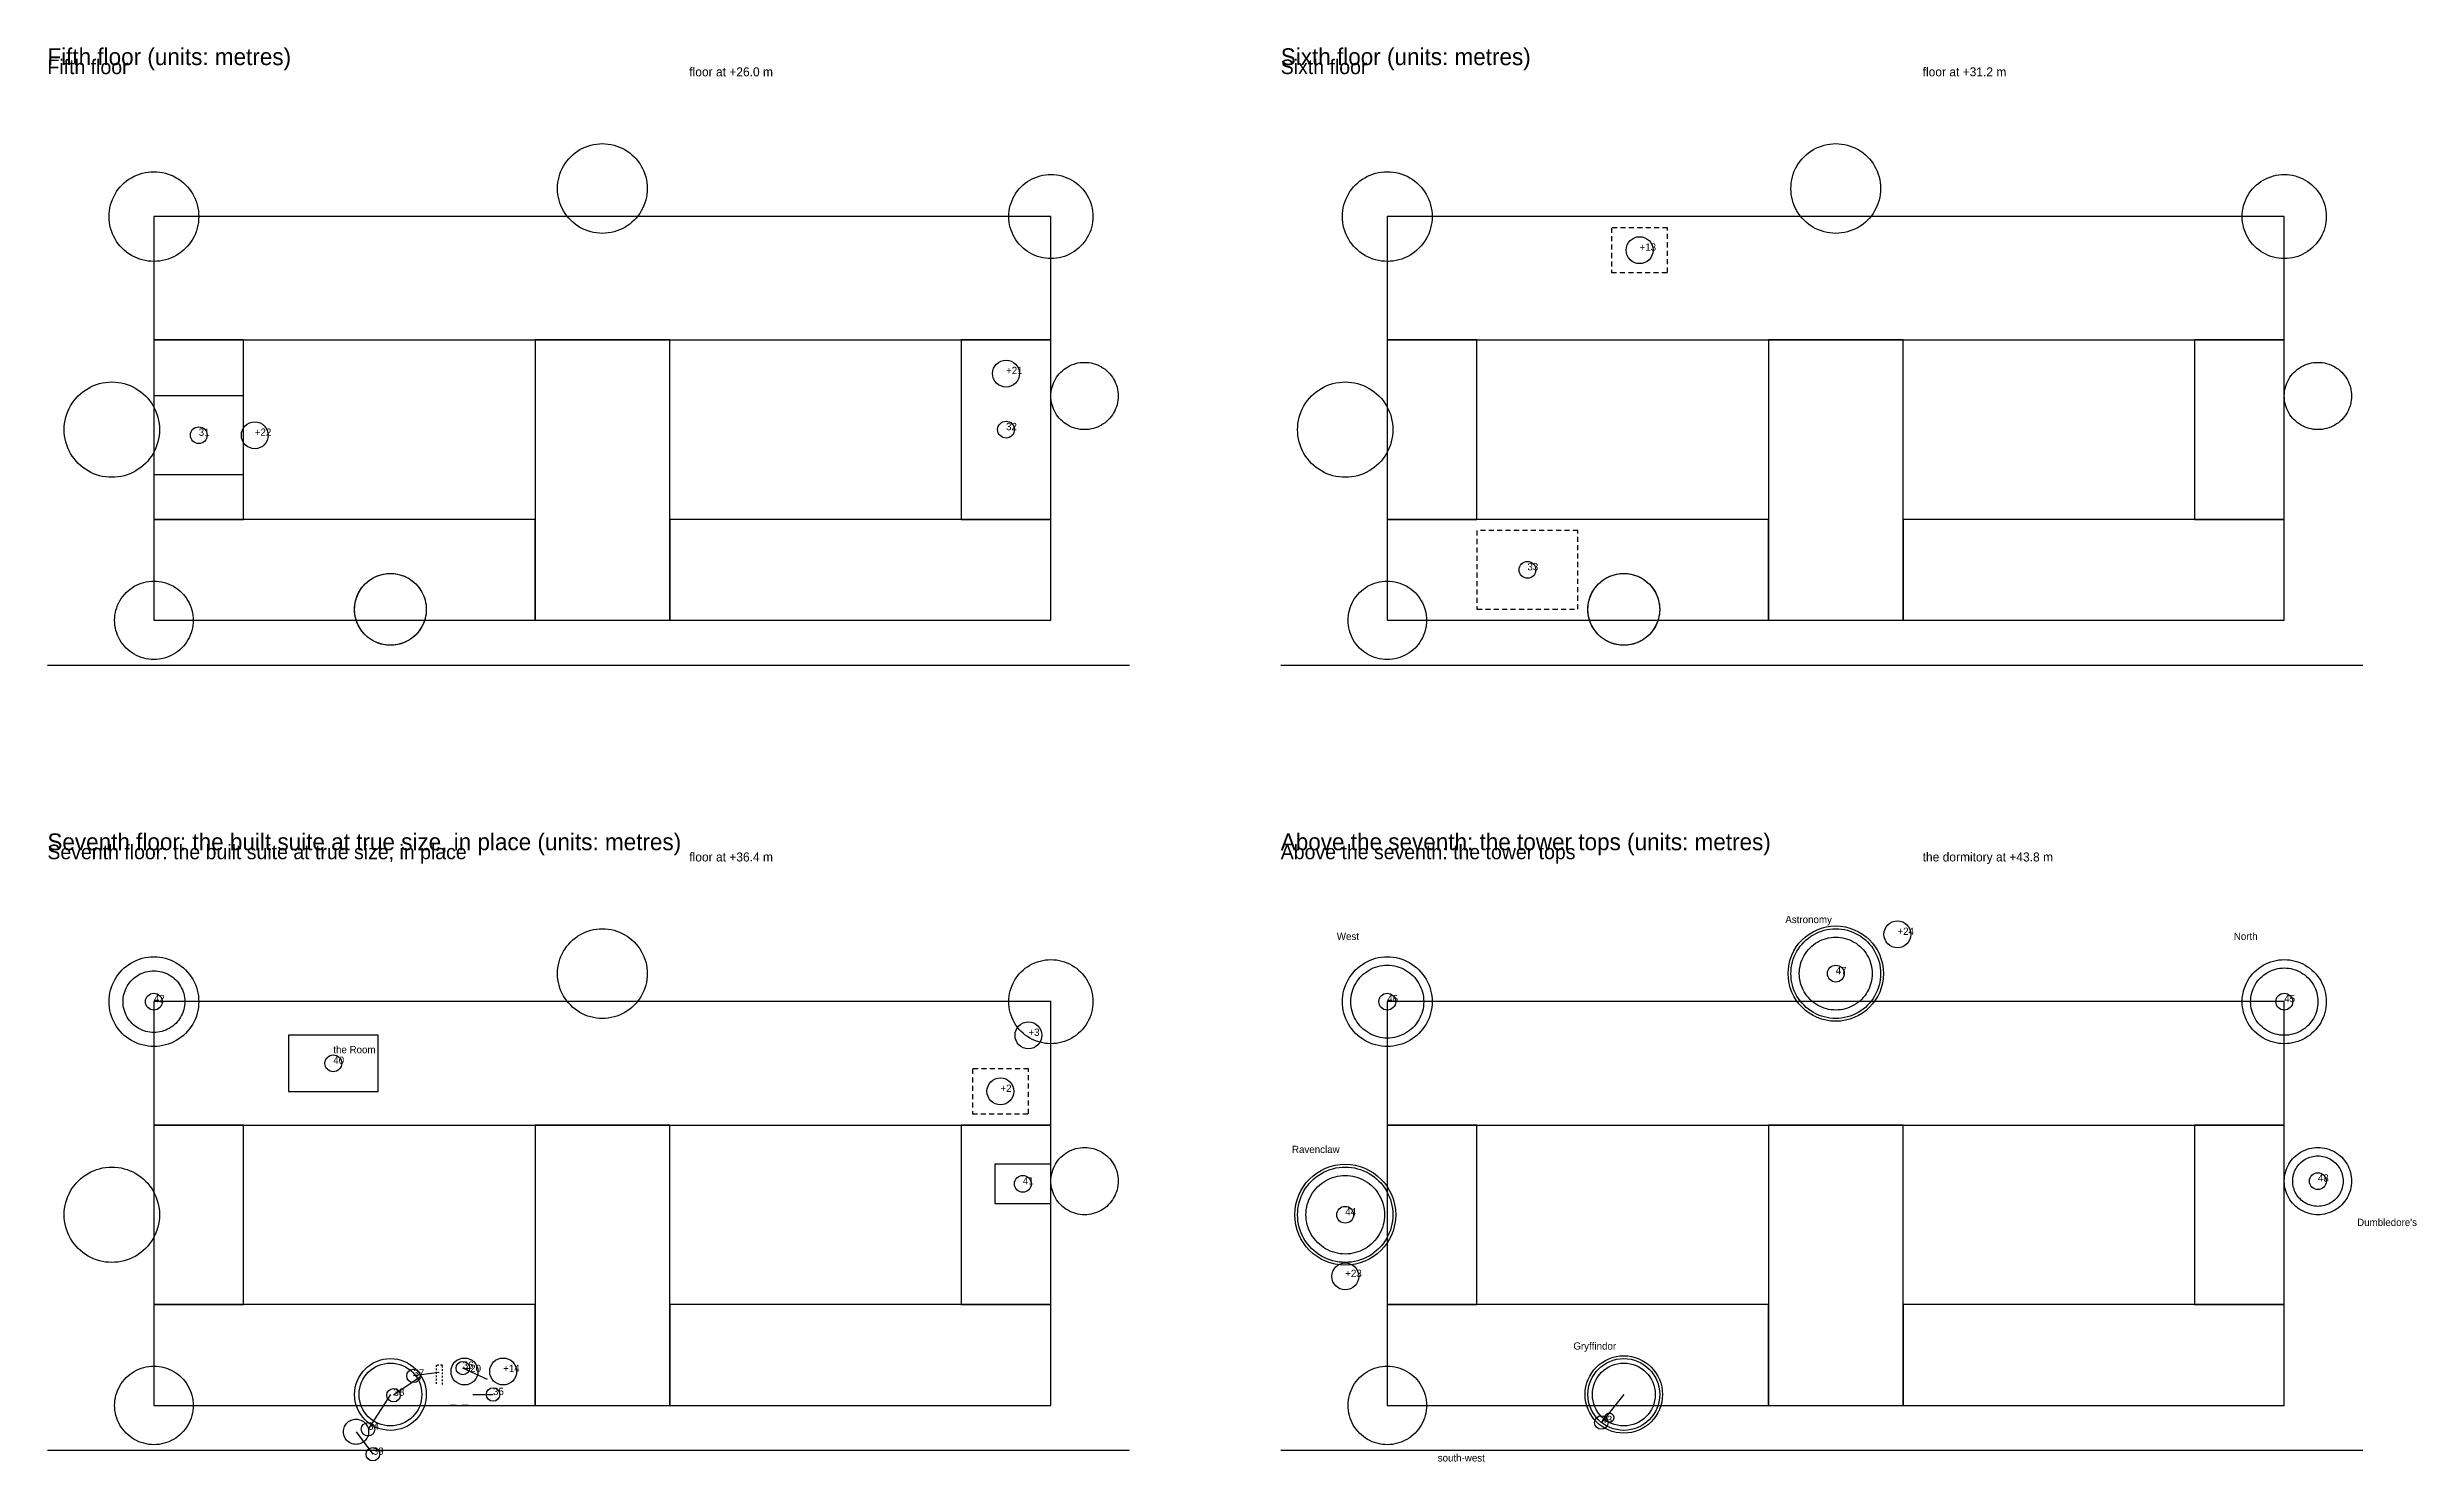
# Model space of a CAD drawing. Extents: x -19 to 408, y -570 to 102.
# Drawn here: x -19 to 403.6, y -570 to -317.8 of the extents above; entities that cross this region are included whole.
import ezdxf

# ---------------------------------------------------------------- set-up
doc = ezdxf.new("R2010")
doc.units = 0
for name, color, linetype in [('5-books', 5, 'CONTINUOUS'), ('5-text', 7, 'CONTINUOUS'), ('5-walls', 8, 'CONTINUOUS'), ('6-text', 7, 'CONTINUOUS'), ('6-walls', 8, 'CONTINUOUS'), ('7-books', 5, 'CONTINUOUS'), ('7-choice', 2, 'CONTINUOUS'), ('7-text', 7, 'CONTINUOUS'), ('7-walls', 8, 'CONTINUOUS'), ('T-books', 5, 'CONTINUOUS'), ('T-text', 7, 'CONTINUOUS'), ('T-walls', 8, 'CONTINUOUS')]:
    doc.layers.add(name, color=color, linetype=linetype)

msp = doc.modelspace()

# ---------------------------------------------------------------- texts
at = {"layer": '5-text'}
for s, height, p in [('Fifth floor', 2.6, (-19, -322.6)), ('Fifth floor (units: metres)', 3, (-19, -321)), ('floor at +26.0 m', 1.6, (95.5, -323)), ('+21', 1.3, (152, -376.1)), ('31', 1.3, (8, -387.1)), ('+22', 1.3, (18, -387.1)), ('32', 1.3, (152, -386.1))]:
    msp.add_text(s, height=height, dxfattribs=at).set_placement(p)
at = {"layer": '6-text'}
for s, height, p in [('Sixth floor', 2.6, (201, -322.6)), ('Sixth floor (units: metres)', 3, (201, -321)), ('floor at +31.2 m', 1.6, (315.5, -323)), ('+13', 1.3, (265, -354.1)), ('33', 1.3, (245, -411.1))]:
    msp.add_text(s, height=height, dxfattribs=at).set_placement(p)
at = {"layer": '7-text'}
for s, height, p in [('Seventh floor: the built suite at true size, in place', 2.6, (-19, -462.6)), ('Seventh floor: the built suite at true size, in place (units: metres)', 3, (-19, -461)), ('floor at +36.4 m', 1.6, (95.5, -463)), ('42', 1.3, (0, -488.1)), ('+3', 1.3, (156, -494.1)), ('the Room', 1.3, (32, -497.2)), ('40', 1.3, (32, -499.1)), ('+2', 1.3, (151, -504.1)), ('41', 1.3, (155, -520.6)), ('37', 1.3, (46.3, -554.84)), ('36', 1.3, (55.1, -553.45)), ('+20', 1.3, (55.4, -554.05)), ('+14', 1.3, (62.3, -554.05)), ('38', 1.3, (42.739, -558.281)), ('35', 1.3, (60.5, -558.15)), ('34', 1.3, (38.19, -564.35)), ('39', 1.3, (39.052, -568.801))]:
    msp.add_text(s, height=height, dxfattribs=at).set_placement(p)
at = {"layer": 'T-text'}
for s, height, p in [('Above the seventh: the tower tops', 2.6, (201, -462.6)), ('Above the seventh: the tower tops (units: metres)', 3, (201, -461)), ('the dormitory at +43.8 m', 1.6, (315.5, -463)), ('Astronomy', 1.3, (291, -474)), ('West', 1.3, (211, -477)), ('+24', 1.3, (311, -476.1)), ('North', 1.3, (371, -477)), ('47', 1.3, (300, -483.1)), ('46', 1.3, (220, -488.1)), ('45', 1.3, (380, -488.1)), ('Ravenclaw', 1.3, (203, -515)), ('48', 1.3, (386, -520.1)), ('44', 1.3, (212.5, -526.1)), ("Dumbledore's", 1.3, (393, -528)), ('+23', 1.3, (212.5, -537.1)), ('Gryffindor', 1.3, (253.19, -550.05)), ('43', 1.3, (258.19, -563.15)), ('south-west', 1.3, (229, -570))]:
    msp.add_text(s, height=height, dxfattribs=at).set_placement(p)

# ---------------------------------------------------------------- linework, layer by layer
at = {"layer": '5-books'}
for p, q in [((160, -370), (144, -370)), ((144, -370), (144, -402)), ((160, -402), (160, -370)), ((16, -380), (0, -380)), ((0, -380), (0, -394)), ((16, -394), (16, -380)), ((0, -394), (16, -394)), ((144, -402), (160, -402))]:
    msp.add_line(p, q, dxfattribs=at)
for radius in [6.4, 0]:
    msp.add_circle((42.19, -418.05), radius, dxfattribs=at)
at = {"layer": '5-walls'}
for p, q in [((73.653, -338.13), (73.985, -337.725)), ((73.985, -337.725), (74.343, -337.343)), ((74.343, -337.343), (74.725, -336.985)), ((74.725, -336.985), (75.13, -336.653)), ((75.13, -336.653), (75.555, -336.348)), ((75.555, -336.348), (76, -336.072)), ((76, -336.072), (76.462, -335.825)), ((76.462, -335.825), (76.939, -335.609)), ((76.939, -335.609), (77.428, -335.425)), ((77.428, -335.425), (77.929, -335.273)), ((77.929, -335.273), (78.439, -335.154)), ((78.439, -335.154), (78.956, -335.068)), ((78.956, -335.068), (79.477, -335.017)), ((79.477, -335.017), (80, -335)), ((80, -335), (80.523, -335.017)), ((80.523, -335.017), (81.044, -335.068)), ((81.044, -335.068), (81.561, -335.154)), ((81.561, -335.154), (82.071, -335.273)), ((82.071, -335.273), (82.572, -335.425)), ((82.572, -335.425), (83.061, -335.609)), ((83.061, -335.609), (83.538, -335.825)), ((83.538, -335.825), (84, -336.072)), ((84, -336.072), (84.445, -336.348)), ((84.445, -336.348), (84.87, -336.653)), ((84.87, -336.653), (85.275, -336.985)), ((85.275, -336.985), (85.657, -337.343)), ((85.657, -337.343), (86.015, -337.725)), ((86.015, -337.725), (86.347, -338.13)), ((-5.657, -342.343), (-5.275, -341.985)), ((-5.275, -341.985), (-4.87, -341.653)), ((-4.87, -341.653), (-4.445, -341.348)), ((-4.445, -341.348), (-4, -341.072)), ((-4, -341.072), (-3.538, -340.825)), ((-3.538, -340.825), (-3.061, -340.609)), ((-3.061, -340.609), (-2.572, -340.425)), ((-2.572, -340.425), (-2.071, -340.273)), ((-2.071, -340.273), (-1.561, -340.154)), ((-1.561, -340.154), (-1.044, -340.068)), ((-1.044, -340.068), (-0.523, -340.017)), ((-0.523, -340.017), (0, -340)), ((0, -340), (0.523, -340.017)), ((0.523, -340.017), (1.044, -340.068)), ((1.044, -340.068), (1.561, -340.154)), ((1.561, -340.154), (2.071, -340.273)), ((2.071, -340.273), (2.572, -340.425)), ((2.572, -340.425), (3.061, -340.609)), ((3.061, -340.609), (3.538, -340.825)), ((3.538, -340.825), (4, -341.072)), ((4, -341.072), (4.445, -341.348)), ((4.445, -341.348), (4.87, -341.653)), ((4.87, -341.653), (5.275, -341.985)), ((5.275, -341.985), (5.657, -342.343)), ((72.017, -342.477), (72.068, -341.956)), ((72.068, -341.956), (72.154, -341.439)), ((72.154, -341.439), (72.273, -340.929)), ((72.273, -340.929), (72.425, -340.428)), ((72.425, -340.428), (72.609, -339.939)), ((72.609, -339.939), (72.825, -339.462)), ((72.825, -339.462), (73.072, -339)), ((73.072, -339), (73.348, -338.555)), ((73.348, -338.555), (73.653, -338.13)), ((86.347, -338.13), (86.652, -338.555)), ((86.652, -338.555), (86.928, -339)), ((86.928, -339), (87.175, -339.462)), ((87.175, -339.462), (87.391, -339.939)), ((87.391, -339.939), (87.575, -340.428)), ((87.575, -340.428), (87.727, -340.929)), ((87.727, -340.929), (87.846, -341.439)), ((87.846, -341.439), (87.932, -341.956)), ((87.932, -341.956), (87.983, -342.477)), ((155.055, -342.361), (155.434, -342.05)), ((155.434, -342.05), (155.833, -341.764)), ((155.833, -341.764), (156.25, -341.505)), ((156.25, -341.505), (156.683, -341.273)), ((156.683, -341.273), (157.13, -341.071)), ((157.13, -341.071), (157.589, -340.898)), ((157.589, -340.898), (158.059, -340.756)), ((158.059, -340.756), (158.537, -340.644)), ((158.537, -340.644), (159.021, -340.564)), ((159.021, -340.564), (159.509, -340.516)), ((159.509, -340.516), (160, -340.5)), ((160, -340.5), (160.491, -340.516)), ((160.491, -340.516), (160.979, -340.564)), ((160.979, -340.564), (161.463, -340.644)), ((161.463, -340.644), (161.941, -340.756)), ((161.941, -340.756), (162.411, -340.898)), ((162.411, -340.898), (162.87, -341.071)), ((162.87, -341.071), (163.317, -341.273)), ((163.317, -341.273), (163.75, -341.505)), ((163.75, -341.505), (164.167, -341.764)), ((164.167, -341.764), (164.566, -342.05)), ((164.566, -342.05), (164.945, -342.361)), ((-7.932, -346.956), (-7.846, -346.439)), ((-7.846, -346.439), (-7.727, -345.929)), ((-7.727, -345.929), (-7.575, -345.428)), ((-7.575, -345.428), (-7.391, -344.939)), ((-7.391, -344.939), (-7.175, -344.462)), ((-7.175, -344.462), (-6.928, -344)), ((-6.928, -344), (-6.652, -343.555)), ((-6.652, -343.555), (-6.347, -343.13)), ((-6.347, -343.13), (-6.015, -342.725)), ((-6.015, -342.725), (-5.657, -342.343)), ((5.657, -342.343), (6.015, -342.725)), ((6.015, -342.725), (6.347, -343.13)), ((6.347, -343.13), (6.652, -343.555)), ((6.652, -343.555), (6.928, -344)), ((6.928, -344), (7.175, -344.462)), ((7.175, -344.462), (7.391, -344.939)), ((7.391, -344.939), (7.575, -345.428)), ((7.575, -345.428), (7.727, -345.929)), ((7.727, -345.929), (7.846, -346.439)), ((7.846, -346.439), (7.932, -346.956)), ((72, -343), (72.017, -342.477)), ((72.017, -343.523), (72, -343)), ((72.068, -344.044), (72.017, -343.523)), ((72.154, -344.561), (72.068, -344.044)), ((72.273, -345.071), (72.154, -344.561)), ((72.425, -345.572), (72.273, -345.071)), ((72.609, -346.061), (72.425, -345.572)), ((72.825, -346.538), (72.609, -346.061)), ((73.072, -347), (72.825, -346.538)), ((87.175, -346.538), (86.928, -347)), ((87.391, -346.061), (87.175, -346.538)), ((87.575, -345.572), (87.391, -346.061)), ((87.727, -345.071), (87.575, -345.572)), ((87.846, -344.561), (87.727, -345.071)), ((87.932, -344.044), (87.846, -344.561)), ((87.983, -343.523), (87.932, -344.044)), ((87.983, -342.477), (88, -343)), ((88, -343), (87.983, -343.523)), ((152.564, -347.021), (152.644, -346.537)), ((152.644, -346.537), (152.756, -346.059)), ((152.756, -346.059), (152.898, -345.589)), ((152.898, -345.589), (153.071, -345.13)), ((153.071, -345.13), (153.273, -344.683)), ((153.273, -344.683), (153.505, -344.25)), ((153.505, -344.25), (153.764, -343.833)), ((153.764, -343.833), (154.05, -343.434)), ((154.05, -343.434), (154.361, -343.055)), ((154.361, -343.055), (154.697, -342.697)), ((154.697, -342.697), (155.055, -342.361)), ((164.945, -342.361), (165.303, -342.697)), ((165.303, -342.697), (165.639, -343.055)), ((165.639, -343.055), (165.95, -343.434)), ((165.95, -343.434), (166.236, -343.833)), ((166.236, -343.833), (166.495, -344.25)), ((166.495, -344.25), (166.727, -344.683)), ((166.727, -344.683), (166.929, -345.13)), ((166.929, -345.13), (167.102, -345.589)), ((167.102, -345.589), (167.244, -346.059)), ((167.244, -346.059), (167.356, -346.537)), ((167.356, -346.537), (167.436, -347.021)), ((-8, -348), (-7.983, -347.477)), ((-7.983, -348.523), (-8, -348)), ((-7.983, -347.477), (-7.932, -346.956)), ((-7.932, -349.044), (-7.983, -348.523)), ((-7.846, -349.561), (-7.932, -349.044)), ((-7.727, -350.071), (-7.846, -349.561)), ((-7.575, -350.572), (-7.727, -350.071)), ((-7.391, -351.061), (-7.575, -350.572)), ((160, -348), (0, -348)), ((0, -348), (0, -370)), ((7.575, -350.572), (7.391, -351.061)), ((7.727, -350.071), (7.575, -350.572)), ((7.846, -349.561), (7.727, -350.071)), ((7.932, -349.044), (7.846, -349.561)), ((7.932, -346.956), (7.983, -347.477)), ((7.983, -348.523), (7.932, -349.044)), ((7.983, -347.477), (8, -348)), ((8, -348), (7.983, -348.523)), ((73.348, -347.445), (73.072, -347)), ((73.653, -347.87), (73.348, -347.445)), ((73.985, -348.275), (73.653, -347.87)), ((74.343, -348.657), (73.985, -348.275)), ((74.725, -349.015), (74.343, -348.657)), ((75.13, -349.347), (74.725, -349.015)), ((75.555, -349.652), (75.13, -349.347)), ((76, -349.928), (75.555, -349.652)), ((76.462, -350.175), (76, -349.928)), ((76.939, -350.391), (76.462, -350.175)), ((77.428, -350.575), (76.939, -350.391)), ((77.929, -350.727), (77.428, -350.575)), ((78.439, -350.846), (77.929, -350.727)), ((82.071, -350.727), (81.561, -350.846)), ((82.572, -350.575), (82.071, -350.727)), ((83.061, -350.391), (82.572, -350.575)), ((83.538, -350.175), (83.061, -350.391)), ((84, -349.928), (83.538, -350.175)), ((84.445, -349.652), (84, -349.928)), ((84.87, -349.347), (84.445, -349.652)), ((85.275, -349.015), (84.87, -349.347)), ((85.657, -348.657), (85.275, -349.015)), ((86.015, -348.275), (85.657, -348.657)), ((86.347, -347.87), (86.015, -348.275)), ((86.652, -347.445), (86.347, -347.87)), ((86.928, -347), (86.652, -347.445)), ((152.5, -348), (152.516, -347.509)), ((152.516, -348.491), (152.5, -348)), ((152.516, -347.509), (152.564, -347.021)), ((152.564, -348.979), (152.516, -348.491)), ((152.644, -349.463), (152.564, -348.979)), ((152.756, -349.941), (152.644, -349.463)), ((152.898, -350.411), (152.756, -349.941)), ((153.071, -350.87), (152.898, -350.411)), ((160, -370), (160, -348)), ((167.102, -350.411), (166.929, -350.87)), ((167.244, -349.941), (167.102, -350.411)), ((167.356, -349.463), (167.244, -349.941)), ((167.436, -348.979), (167.356, -349.463)), ((167.436, -347.021), (167.484, -347.509)), ((167.484, -348.491), (167.436, -348.979)), ((167.484, -347.509), (167.5, -348)), ((167.5, -348), (167.484, -348.491)), ((-7.175, -351.538), (-7.391, -351.061)), ((-6.928, -352), (-7.175, -351.538)), ((-6.652, -352.445), (-6.928, -352)), ((-6.347, -352.87), (-6.652, -352.445)), ((-6.015, -353.275), (-6.347, -352.87)), ((-5.657, -353.657), (-6.015, -353.275)), ((-5.275, -354.015), (-5.657, -353.657)), ((-4.87, -354.347), (-5.275, -354.015)), ((-4.445, -354.652), (-4.87, -354.347)), ((-4, -354.928), (-4.445, -354.652)), ((-3.538, -355.175), (-4, -354.928)), ((4, -354.928), (3.538, -355.175)), ((4.445, -354.652), (4, -354.928)), ((4.87, -354.347), (4.445, -354.652)), ((5.275, -354.015), (4.87, -354.347)), ((5.657, -353.657), (5.275, -354.015)), ((6.015, -353.275), (5.657, -353.657)), ((6.347, -352.87), (6.015, -353.275)), ((6.652, -352.445), (6.347, -352.87)), ((6.928, -352), (6.652, -352.445)), ((7.175, -351.538), (6.928, -352)), ((7.391, -351.061), (7.175, -351.538)), ((78.956, -350.932), (78.439, -350.846)), ((79.477, -350.983), (78.956, -350.932)), ((80, -351), (79.477, -350.983)), ((80.523, -350.983), (80, -351)), ((81.044, -350.932), (80.523, -350.983)), ((81.561, -350.846), (81.044, -350.932)), ((153.273, -351.317), (153.071, -350.87)), ((153.505, -351.75), (153.273, -351.317)), ((153.764, -352.167), (153.505, -351.75)), ((154.05, -352.566), (153.764, -352.167)), ((154.361, -352.945), (154.05, -352.566)), ((154.697, -353.303), (154.361, -352.945)), ((155.055, -353.639), (154.697, -353.303)), ((155.434, -353.95), (155.055, -353.639)), ((155.833, -354.236), (155.434, -353.95)), ((156.25, -354.495), (155.833, -354.236)), ((156.683, -354.727), (156.25, -354.495)), ((157.13, -354.929), (156.683, -354.727)), ((157.589, -355.102), (157.13, -354.929)), ((162.87, -354.929), (162.411, -355.102)), ((163.317, -354.727), (162.87, -354.929)), ((163.75, -354.495), (163.317, -354.727)), ((164.167, -354.236), (163.75, -354.495)), ((164.566, -353.95), (164.167, -354.236)), ((164.945, -353.639), (164.566, -353.95)), ((165.303, -353.303), (164.945, -353.639)), ((165.639, -352.945), (165.303, -353.303)), ((165.95, -352.566), (165.639, -352.945)), ((166.236, -352.167), (165.95, -352.566)), ((166.495, -351.75), (166.236, -352.167)), ((166.727, -351.317), (166.495, -351.75)), ((166.929, -350.87), (166.727, -351.317)), ((-3.061, -355.391), (-3.538, -355.175)), ((-2.572, -355.575), (-3.061, -355.391)), ((-2.071, -355.727), (-2.572, -355.575)), ((-1.561, -355.846), (-2.071, -355.727)), ((-1.044, -355.932), (-1.561, -355.846)), ((-0.523, -355.983), (-1.044, -355.932)), ((0, -356), (-0.523, -355.983)), ((0.523, -355.983), (0, -356)), ((1.044, -355.932), (0.523, -355.983)), ((1.561, -355.846), (1.044, -355.932)), ((2.071, -355.727), (1.561, -355.846)), ((2.572, -355.575), (2.071, -355.727)), ((3.061, -355.391), (2.572, -355.575)), ((3.538, -355.175), (3.061, -355.391)), ((158.059, -355.244), (157.589, -355.102)), ((158.537, -355.356), (158.059, -355.244)), ((159.021, -355.436), (158.537, -355.356)), ((159.509, -355.484), (159.021, -355.436)), ((160, -355.5), (159.509, -355.484)), ((160.491, -355.484), (160, -355.5)), ((160.979, -355.436), (160.491, -355.484)), ((161.463, -355.356), (160.979, -355.436)), ((161.941, -355.244), (161.463, -355.356)), ((162.411, -355.102), (161.941, -355.244)), ((0, -370), (160, -370)), ((16, -370), (0, -370)), ((0, -370), (0, -402)), ((16, -402), (16, -370)), ((92, -370), (68, -370)), ((68, -370), (68, -420)), ((92, -420), (92, -370)), ((160, -370), (144, -370)), ((144, -370), (144, -402)), ((160, -402), (160, -370)), ((161.24, -376.347), (161.489, -376.044)), ((161.489, -376.044), (161.757, -375.757)), ((161.757, -375.757), (162.044, -375.489)), ((162.044, -375.489), (162.347, -375.24)), ((162.347, -375.24), (162.667, -375.011)), ((162.667, -375.011), (163, -374.804)), ((163, -374.804), (163.346, -374.619)), ((163.346, -374.619), (163.704, -374.457)), ((163.704, -374.457), (164.071, -374.318)), ((164.071, -374.318), (164.447, -374.204)), ((164.447, -374.204), (164.829, -374.115)), ((164.829, -374.115), (165.217, -374.051)), ((165.217, -374.051), (165.608, -374.013)), ((165.608, -374.013), (166, -374)), ((166, -374), (166.392, -374.013)), ((166.392, -374.013), (166.783, -374.051)), ((166.783, -374.051), (167.171, -374.115)), ((167.171, -374.115), (167.553, -374.204)), ((167.553, -374.204), (167.929, -374.318)), ((167.929, -374.318), (168.296, -374.457)), ((168.296, -374.457), (168.654, -374.619)), ((168.654, -374.619), (169, -374.804)), ((169, -374.804), (169.333, -375.011)), ((169.333, -375.011), (169.653, -375.24)), ((169.653, -375.24), (169.956, -375.489)), ((169.956, -375.489), (170.243, -375.757)), ((170.243, -375.757), (170.511, -376.044)), ((170.511, -376.044), (170.76, -376.347)), ((-13.891, -380.396), (-13.51, -379.99)), ((-13.51, -379.99), (-13.104, -379.609)), ((-13.104, -379.609), (-12.674, -379.256)), ((-12.674, -379.256), (-12.222, -378.933)), ((-12.222, -378.933), (-11.75, -378.639)), ((-11.75, -378.639), (-11.259, -378.377)), ((-11.259, -378.377), (-10.753, -378.147)), ((-10.753, -378.147), (-10.232, -377.951)), ((-10.232, -377.951), (-9.7, -377.79)), ((-9.7, -377.79), (-9.158, -377.663)), ((-9.158, -377.663), (-8.609, -377.573)), ((-8.609, -377.573), (-8.056, -377.518)), ((-8.056, -377.518), (-7.5, -377.5)), ((-7.5, -377.5), (-6.944, -377.518)), ((-6.944, -377.518), (-6.391, -377.573)), ((-6.391, -377.573), (-5.842, -377.663)), ((-5.842, -377.663), (-5.3, -377.79)), ((-5.3, -377.79), (-4.768, -377.951)), ((-4.768, -377.951), (-4.247, -378.147)), ((-4.247, -378.147), (-3.741, -378.377)), ((-3.741, -378.377), (-3.25, -378.639)), ((-3.25, -378.639), (-2.778, -378.933)), ((-2.778, -378.933), (-2.326, -379.256)), ((-2.326, -379.256), (-1.896, -379.609)), ((-1.896, -379.609), (-1.49, -379.99)), ((-1.49, -379.99), (-1.109, -380.396)), ((160, -380), (160.013, -379.608)), ((160.013, -380.392), (160, -380)), ((160.013, -379.608), (160.051, -379.217)), ((160.051, -379.217), (160.115, -378.829)), ((160.115, -378.829), (160.204, -378.447)), ((160.204, -378.447), (160.318, -378.071)), ((160.318, -378.071), (160.457, -377.704)), ((160.457, -377.704), (160.619, -377.346)), ((160.619, -377.346), (160.804, -377)), ((160.804, -377), (161.011, -376.667)), ((161.011, -376.667), (161.24, -376.347)), ((170.76, -376.347), (170.989, -376.667)), ((170.989, -376.667), (171.196, -377)), ((171.196, -377), (171.381, -377.346)), ((171.381, -377.346), (171.543, -377.704)), ((171.543, -377.704), (171.682, -378.071)), ((171.682, -378.071), (171.796, -378.447)), ((171.796, -378.447), (171.885, -378.829)), ((171.885, -378.829), (171.949, -379.217)), ((171.949, -379.217), (171.987, -379.608)), ((171.987, -379.608), (172, -380)), ((172, -380), (171.987, -380.392)), ((-15.927, -384.891), (-15.837, -384.342)), ((-15.837, -384.342), (-15.71, -383.8)), ((-15.71, -383.8), (-15.549, -383.268)), ((-15.549, -383.268), (-15.353, -382.747)), ((-15.353, -382.747), (-15.123, -382.241)), ((-15.123, -382.241), (-14.861, -381.75)), ((-14.861, -381.75), (-14.567, -381.278)), ((-14.567, -381.278), (-14.244, -380.826)), ((-14.244, -380.826), (-13.891, -380.396)), ((-1.109, -380.396), (-0.756, -380.826)), ((-0.756, -380.826), (-0.433, -381.278)), ((-0.433, -381.278), (-0.139, -381.75)), ((-0.139, -381.75), (0.123, -382.241)), ((0.123, -382.241), (0.353, -382.747)), ((0.353, -382.747), (0.549, -383.268)), ((0.549, -383.268), (0.71, -383.8)), ((0.71, -383.8), (0.837, -384.342)), ((0.837, -384.342), (0.927, -384.891)), ((160.051, -380.783), (160.013, -380.392)), ((160.115, -381.171), (160.051, -380.783)), ((160.204, -381.553), (160.115, -381.171)), ((160.318, -381.929), (160.204, -381.553)), ((160.457, -382.296), (160.318, -381.929)), ((160.619, -382.654), (160.457, -382.296)), ((160.804, -383), (160.619, -382.654)), ((161.011, -383.333), (160.804, -383)), ((161.24, -383.653), (161.011, -383.333)), ((161.489, -383.956), (161.24, -383.653)), ((161.757, -384.243), (161.489, -383.956)), ((162.044, -384.511), (161.757, -384.243)), ((162.347, -384.76), (162.044, -384.511)), ((169.956, -384.511), (169.653, -384.76)), ((170.243, -384.243), (169.956, -384.511)), ((170.511, -383.956), (170.243, -384.243)), ((170.76, -383.653), (170.511, -383.956)), ((170.989, -383.333), (170.76, -383.653)), ((171.196, -383), (170.989, -383.333)), ((171.381, -382.654), (171.196, -383)), ((171.543, -382.296), (171.381, -382.654)), ((171.682, -381.929), (171.543, -382.296)), ((171.796, -381.553), (171.682, -381.929)), ((171.885, -381.171), (171.796, -381.553)), ((171.949, -380.783), (171.885, -381.171)), ((171.987, -380.392), (171.949, -380.783)), ((-16, -386), (-15.982, -385.444)), ((-15.982, -386.556), (-16, -386)), ((-15.982, -385.444), (-15.927, -384.891)), ((-15.927, -387.109), (-15.982, -386.556)), ((-15.837, -387.658), (-15.927, -387.109)), ((-15.71, -388.2), (-15.837, -387.658)), ((-15.549, -388.732), (-15.71, -388.2)), ((-15.353, -389.253), (-15.549, -388.732)), ((0.549, -388.732), (0.353, -389.253)), ((0.71, -388.2), (0.549, -388.732)), ((0.837, -387.658), (0.71, -388.2)), ((0.927, -387.109), (0.837, -387.658)), ((0.927, -384.891), (0.982, -385.444)), ((0.982, -386.556), (0.927, -387.109)), ((0.982, -385.444), (1, -386)), ((1, -386), (0.982, -386.556)), ((162.667, -384.989), (162.347, -384.76)), ((163, -385.196), (162.667, -384.989)), ((163.346, -385.381), (163, -385.196)), ((163.704, -385.543), (163.346, -385.381)), ((164.071, -385.682), (163.704, -385.543)), ((164.447, -385.796), (164.071, -385.682)), ((164.829, -385.885), (164.447, -385.796)), ((165.217, -385.949), (164.829, -385.885)), ((165.608, -385.987), (165.217, -385.949)), ((166, -386), (165.608, -385.987)), ((166.392, -385.987), (166, -386)), ((166.783, -385.949), (166.392, -385.987)), ((167.171, -385.885), (166.783, -385.949)), ((167.553, -385.796), (167.171, -385.885)), ((167.929, -385.682), (167.553, -385.796)), ((168.296, -385.543), (167.929, -385.682)), ((168.654, -385.381), (168.296, -385.543)), ((169, -385.196), (168.654, -385.381)), ((169.333, -384.989), (169, -385.196)), ((169.653, -384.76), (169.333, -384.989)), ((-15.123, -389.759), (-15.353, -389.253)), ((-14.861, -390.25), (-15.123, -389.759)), ((-14.567, -390.722), (-14.861, -390.25)), ((-14.244, -391.174), (-14.567, -390.722)), ((-13.891, -391.604), (-14.244, -391.174)), ((-13.51, -392.01), (-13.891, -391.604)), ((-13.104, -392.391), (-13.51, -392.01)), ((-12.674, -392.744), (-13.104, -392.391)), ((-12.222, -393.067), (-12.674, -392.744)), ((-2.326, -392.744), (-2.778, -393.067)), ((-1.896, -392.391), (-2.326, -392.744)), ((-1.49, -392.01), (-1.896, -392.391)), ((-1.109, -391.604), (-1.49, -392.01)), ((-0.756, -391.174), (-1.109, -391.604)), ((-0.433, -390.722), (-0.756, -391.174)), ((-0.139, -390.25), (-0.433, -390.722)), ((0.123, -389.759), (-0.139, -390.25)), ((0.353, -389.253), (0.123, -389.759)), ((-11.75, -393.361), (-12.222, -393.067)), ((-11.259, -393.623), (-11.75, -393.361)), ((-10.753, -393.853), (-11.259, -393.623)), ((-10.232, -394.049), (-10.753, -393.853)), ((-9.7, -394.21), (-10.232, -394.049)), ((-9.158, -394.337), (-9.7, -394.21)), ((-8.609, -394.427), (-9.158, -394.337)), ((-8.056, -394.482), (-8.609, -394.427)), ((-7.5, -394.5), (-8.056, -394.482)), ((-6.944, -394.482), (-7.5, -394.5)), ((-6.391, -394.427), (-6.944, -394.482)), ((-5.842, -394.337), (-6.391, -394.427)), ((-5.3, -394.21), (-5.842, -394.337)), ((-4.768, -394.049), (-5.3, -394.21)), ((-4.247, -393.853), (-4.768, -394.049)), ((-3.741, -393.623), (-4.247, -393.853)), ((-3.25, -393.361), (-3.741, -393.623)), ((-2.778, -393.067), (-3.25, -393.361)), ((68, -402), (0, -402)), ((0, -402), (0, -420)), ((0, -402), (16, -402)), ((68, -420), (68, -402)), ((160, -402), (92, -402)), ((92, -402), (92, -420)), ((144, -402), (160, -402)), ((160, -420), (160, -402)), ((-3.889, -414.18), (-3.5, -413.938)), ((-3.5, -413.938), (-3.096, -413.722)), ((-3.096, -413.722), (-2.679, -413.533)), ((-2.679, -413.533), (-2.25, -413.371)), ((-2.25, -413.371), (-1.812, -413.239)), ((-1.812, -413.239), (-1.366, -413.135)), ((-1.366, -413.135), (-0.914, -413.06)), ((-0.914, -413.06), (-0.458, -413.015)), ((-0.458, -413.015), (0, -413)), ((0, -413), (0.458, -413.015)), ((0.458, -413.015), (0.914, -413.06)), ((0.914, -413.06), (1.366, -413.135)), ((1.366, -413.135), (1.812, -413.239)), ((1.812, -413.239), (2.25, -413.371)), ((2.25, -413.371), (2.679, -413.533)), ((2.679, -413.533), (3.096, -413.722)), ((3.096, -413.722), (3.5, -413.938)), ((3.5, -413.938), (3.889, -414.18)), ((36.869, -414.494), (37.113, -414.154)), ((37.113, -414.154), (37.378, -413.83)), ((37.378, -413.83), (37.665, -413.525)), ((37.665, -413.525), (37.97, -413.238)), ((37.97, -413.238), (38.294, -412.973)), ((38.294, -412.973), (38.634, -412.729)), ((38.634, -412.729), (38.99, -412.507)), ((38.99, -412.507), (39.359, -412.31)), ((39.359, -412.31), (39.741, -412.137)), ((39.741, -412.137), (40.133, -411.99)), ((40.133, -411.99), (40.534, -411.868)), ((40.534, -411.868), (40.941, -411.773)), ((40.941, -411.773), (41.355, -411.705)), ((41.355, -411.705), (41.771, -411.664)), ((41.771, -411.664), (42.19, -411.65)), ((42.19, -411.65), (42.609, -411.664)), ((42.609, -411.664), (43.025, -411.705)), ((43.025, -411.705), (43.439, -411.773)), ((43.439, -411.773), (43.846, -411.868)), ((43.846, -411.868), (44.247, -411.99)), ((44.247, -411.99), (44.639, -412.137)), ((44.639, -412.137), (45.021, -412.31)), ((45.021, -412.31), (45.39, -412.507)), ((45.39, -412.507), (45.746, -412.729)), ((45.746, -412.729), (46.086, -412.973)), ((46.086, -412.973), (46.41, -413.238)), ((46.41, -413.238), (46.715, -413.525)), ((46.715, -413.525), (47.002, -413.83)), ((47.002, -413.83), (47.267, -414.154)), ((47.267, -414.154), (47.511, -414.494)), ((-6.865, -418.634), (-6.761, -418.188)), ((-6.761, -418.188), (-6.629, -417.75)), ((-6.629, -417.75), (-6.467, -417.321)), ((-6.467, -417.321), (-6.278, -416.904)), ((-6.278, -416.904), (-6.062, -416.5)), ((-6.062, -416.5), (-5.82, -416.111)), ((-5.82, -416.111), (-5.553, -415.739)), ((-5.553, -415.739), (-5.263, -415.385)), ((-5.263, -415.385), (-4.95, -415.05)), ((-4.95, -415.05), (-4.615, -414.737)), ((-4.615, -414.737), (-4.261, -414.447)), ((-4.261, -414.447), (-3.889, -414.18)), ((3.889, -414.18), (4.261, -414.447)), ((4.261, -414.447), (4.615, -414.737)), ((4.615, -414.737), (4.95, -415.05)), ((4.95, -415.05), (5.263, -415.385)), ((5.263, -415.385), (5.553, -415.739)), ((5.553, -415.739), (5.82, -416.111)), ((5.82, -416.111), (6.062, -416.5)), ((6.062, -416.5), (6.278, -416.904)), ((6.278, -416.904), (6.467, -417.321)), ((6.467, -417.321), (6.629, -417.75)), ((6.629, -417.75), (6.761, -418.188)), ((6.761, -418.188), (6.865, -418.634)), ((35.79, -418.05), (35.804, -417.631)), ((35.804, -418.469), (35.79, -418.05)), ((35.804, -417.631), (35.845, -417.215)), ((35.845, -417.215), (35.913, -416.801)), ((35.913, -416.801), (36.008, -416.394)), ((36.008, -416.394), (36.13, -415.993)), ((36.13, -415.993), (36.277, -415.601)), ((36.277, -415.601), (36.45, -415.219)), ((36.45, -415.219), (36.647, -414.85)), ((36.647, -414.85), (36.869, -414.494)), ((47.511, -414.494), (47.733, -414.85)), ((47.733, -414.85), (47.93, -415.219)), ((47.93, -415.219), (48.103, -415.601)), ((48.103, -415.601), (48.25, -415.993)), ((48.25, -415.993), (48.372, -416.394)), ((48.372, -416.394), (48.467, -416.801)), ((48.467, -416.801), (48.535, -417.215)), ((48.535, -417.215), (48.576, -417.631)), ((48.576, -417.631), (48.59, -418.05)), ((48.59, -418.05), (48.576, -418.469)), ((-7, -420), (-6.985, -419.542)), ((-6.985, -420.458), (-7, -420)), ((-6.985, -419.542), (-6.94, -419.086)), ((-6.94, -420.914), (-6.985, -420.458)), ((-6.94, -419.086), (-6.865, -418.634)), ((-6.865, -421.366), (-6.94, -420.914)), ((-6.761, -421.812), (-6.865, -421.366)), ((-6.629, -422.25), (-6.761, -421.812)), ((-6.467, -422.679), (-6.629, -422.25)), ((0, -420), (68, -420)), ((6.629, -422.25), (6.467, -422.679)), ((6.761, -421.812), (6.629, -422.25)), ((6.865, -421.366), (6.761, -421.812)), ((6.865, -418.634), (6.94, -419.086)), ((6.94, -420.914), (6.865, -421.366)), ((6.94, -419.086), (6.985, -419.542)), ((6.985, -420.458), (6.94, -420.914)), ((6.985, -419.542), (7, -420)), ((7, -420), (6.985, -420.458)), ((35.845, -418.885), (35.804, -418.469)), ((35.913, -419.299), (35.845, -418.885)), ((36.008, -419.706), (35.913, -419.299)), ((36.13, -420.107), (36.008, -419.706)), ((36.277, -420.499), (36.13, -420.107)), ((36.45, -420.881), (36.277, -420.499)), ((36.647, -421.25), (36.45, -420.881)), ((36.869, -421.606), (36.647, -421.25)), ((37.113, -421.946), (36.869, -421.606)), ((37.378, -422.27), (37.113, -421.946)), ((37.665, -422.575), (37.378, -422.27)), ((37.97, -422.862), (37.665, -422.575)), ((46.715, -422.575), (46.41, -422.862)), ((47.002, -422.27), (46.715, -422.575)), ((47.267, -421.946), (47.002, -422.27)), ((47.511, -421.606), (47.267, -421.946)), ((47.733, -421.25), (47.511, -421.606)), ((47.93, -420.881), (47.733, -421.25)), ((48.103, -420.499), (47.93, -420.881)), ((48.25, -420.107), (48.103, -420.499)), ((48.372, -419.706), (48.25, -420.107)), ((48.467, -419.299), (48.372, -419.706)), ((48.535, -418.885), (48.467, -419.299)), ((48.576, -418.469), (48.535, -418.885)), ((68, -420), (92, -420)), ((92, -420), (160, -420)), ((-6.278, -423.096), (-6.467, -422.679)), ((-6.062, -423.5), (-6.278, -423.096)), ((-5.82, -423.889), (-6.062, -423.5)), ((-5.553, -424.261), (-5.82, -423.889)), ((-5.263, -424.615), (-5.553, -424.261)), ((-4.95, -424.95), (-5.263, -424.615)), ((-4.615, -425.263), (-4.95, -424.95)), ((-4.261, -425.553), (-4.615, -425.263)), ((-3.889, -425.82), (-4.261, -425.553)), ((-3.5, -426.062), (-3.889, -425.82)), ((-3.096, -426.278), (-3.5, -426.062)), ((-2.679, -426.467), (-3.096, -426.278)), ((-2.25, -426.629), (-2.679, -426.467)), ((-1.812, -426.761), (-2.25, -426.629)), ((-1.366, -426.865), (-1.812, -426.761)), ((1.812, -426.761), (1.366, -426.865)), ((2.25, -426.629), (1.812, -426.761)), ((2.679, -426.467), (2.25, -426.629)), ((3.096, -426.278), (2.679, -426.467)), ((3.5, -426.062), (3.096, -426.278)), ((3.889, -425.82), (3.5, -426.062)), ((4.261, -425.553), (3.889, -425.82)), ((4.615, -425.263), (4.261, -425.553)), ((4.95, -424.95), (4.615, -425.263)), ((5.263, -424.615), (4.95, -424.95)), ((5.553, -424.261), (5.263, -424.615)), ((5.82, -423.889), (5.553, -424.261)), ((6.062, -423.5), (5.82, -423.889)), ((6.278, -423.096), (6.062, -423.5)), ((6.467, -422.679), (6.278, -423.096)), ((38.294, -423.127), (37.97, -422.862)), ((38.634, -423.371), (38.294, -423.127)), ((38.99, -423.593), (38.634, -423.371)), ((39.359, -423.79), (38.99, -423.593)), ((39.741, -423.963), (39.359, -423.79)), ((40.133, -424.11), (39.741, -423.963)), ((40.534, -424.232), (40.133, -424.11)), ((40.941, -424.327), (40.534, -424.232)), ((41.355, -424.395), (40.941, -424.327)), ((41.771, -424.436), (41.355, -424.395)), ((42.19, -424.45), (41.771, -424.436)), ((42.609, -424.436), (42.19, -424.45)), ((43.025, -424.395), (42.609, -424.436)), ((43.439, -424.327), (43.025, -424.395)), ((43.846, -424.232), (43.439, -424.327)), ((44.247, -424.11), (43.846, -424.232)), ((44.639, -423.963), (44.247, -424.11)), ((45.021, -423.79), (44.639, -423.963)), ((45.39, -423.593), (45.021, -423.79)), ((45.746, -423.371), (45.39, -423.593)), ((46.086, -423.127), (45.746, -423.371)), ((46.41, -422.862), (46.086, -423.127)), ((-19, -428), (174, -428)), ((-0.914, -426.94), (-1.366, -426.865)), ((-0.458, -426.985), (-0.914, -426.94)), ((0, -427), (-0.458, -426.985)), ((0.458, -426.985), (0, -427)), ((0.914, -426.94), (0.458, -426.985)), ((1.366, -426.865), (0.914, -426.94))]:
    msp.add_line(p, q, dxfattribs=at)
for centre, radius in [((152, -376), 2.4), ((152, -386), 1.5), ((8, -387), 1.5), ((18, -387), 2.4)]:
    msp.add_circle(centre, radius, dxfattribs=at)
at = {"layer": '6-walls'}
for p, q in [((293.653, -338.13), (293.985, -337.725)), ((293.985, -337.725), (294.343, -337.343)), ((294.343, -337.343), (294.725, -336.985)), ((294.725, -336.985), (295.13, -336.653)), ((295.13, -336.653), (295.555, -336.348)), ((295.555, -336.348), (296, -336.072)), ((296, -336.072), (296.462, -335.825)), ((296.462, -335.825), (296.939, -335.609)), ((296.939, -335.609), (297.428, -335.425)), ((297.428, -335.425), (297.929, -335.273)), ((297.929, -335.273), (298.439, -335.154)), ((298.439, -335.154), (298.956, -335.068)), ((298.956, -335.068), (299.477, -335.017)), ((299.477, -335.017), (300, -335)), ((300, -335), (300.523, -335.017)), ((300.523, -335.017), (301.044, -335.068)), ((301.044, -335.068), (301.561, -335.154)), ((301.561, -335.154), (302.071, -335.273)), ((302.071, -335.273), (302.572, -335.425)), ((302.572, -335.425), (303.061, -335.609)), ((303.061, -335.609), (303.538, -335.825)), ((303.538, -335.825), (304, -336.072)), ((304, -336.072), (304.445, -336.348)), ((304.445, -336.348), (304.87, -336.653)), ((304.87, -336.653), (305.275, -336.985)), ((305.275, -336.985), (305.657, -337.343)), ((305.657, -337.343), (306.015, -337.725)), ((306.015, -337.725), (306.347, -338.13)), ((214.343, -342.343), (214.725, -341.985)), ((214.725, -341.985), (215.13, -341.653)), ((215.13, -341.653), (215.555, -341.348)), ((215.555, -341.348), (216, -341.072)), ((216, -341.072), (216.462, -340.825)), ((216.462, -340.825), (216.939, -340.609)), ((216.939, -340.609), (217.428, -340.425)), ((217.428, -340.425), (217.929, -340.273)), ((217.929, -340.273), (218.439, -340.154)), ((218.439, -340.154), (218.956, -340.068)), ((218.956, -340.068), (219.477, -340.017)), ((219.477, -340.017), (220, -340)), ((220, -340), (220.523, -340.017)), ((220.523, -340.017), (221.044, -340.068)), ((221.044, -340.068), (221.561, -340.154)), ((221.561, -340.154), (222.071, -340.273)), ((222.071, -340.273), (222.572, -340.425)), ((222.572, -340.425), (223.061, -340.609)), ((223.061, -340.609), (223.538, -340.825)), ((223.538, -340.825), (224, -341.072)), ((224, -341.072), (224.445, -341.348)), ((224.445, -341.348), (224.87, -341.653)), ((224.87, -341.653), (225.275, -341.985)), ((225.275, -341.985), (225.657, -342.343)), ((292.017, -342.477), (292.068, -341.956)), ((292.068, -341.956), (292.154, -341.439)), ((292.154, -341.439), (292.273, -340.929)), ((292.273, -340.929), (292.425, -340.428)), ((292.425, -340.428), (292.609, -339.939)), ((292.609, -339.939), (292.825, -339.462)), ((292.825, -339.462), (293.072, -339)), ((293.072, -339), (293.348, -338.555)), ((293.348, -338.555), (293.653, -338.13)), ((306.347, -338.13), (306.652, -338.555)), ((306.652, -338.555), (306.928, -339)), ((306.928, -339), (307.175, -339.462)), ((307.175, -339.462), (307.391, -339.939)), ((307.391, -339.939), (307.575, -340.428)), ((307.575, -340.428), (307.727, -340.929)), ((307.727, -340.929), (307.846, -341.439)), ((307.846, -341.439), (307.932, -341.956)), ((307.932, -341.956), (307.983, -342.477)), ((375.055, -342.361), (375.434, -342.05)), ((375.434, -342.05), (375.833, -341.764)), ((375.833, -341.764), (376.25, -341.505)), ((376.25, -341.505), (376.683, -341.273)), ((376.683, -341.273), (377.13, -341.071)), ((377.13, -341.071), (377.589, -340.898)), ((377.589, -340.898), (378.059, -340.756)), ((378.059, -340.756), (378.537, -340.644)), ((378.537, -340.644), (379.021, -340.564)), ((379.021, -340.564), (379.509, -340.516)), ((379.509, -340.516), (380, -340.5)), ((380, -340.5), (380.491, -340.516)), ((380.491, -340.516), (380.979, -340.564)), ((380.979, -340.564), (381.463, -340.644)), ((381.463, -340.644), (381.941, -340.756)), ((381.941, -340.756), (382.411, -340.898)), ((382.411, -340.898), (382.87, -341.071)), ((382.87, -341.071), (383.317, -341.273)), ((383.317, -341.273), (383.75, -341.505)), ((383.75, -341.505), (384.167, -341.764)), ((384.167, -341.764), (384.566, -342.05)), ((384.566, -342.05), (384.945, -342.361)), ((212.068, -346.956), (212.154, -346.439)), ((212.154, -346.439), (212.273, -345.929)), ((212.273, -345.929), (212.425, -345.428)), ((212.425, -345.428), (212.609, -344.939)), ((212.609, -344.939), (212.825, -344.462)), ((212.825, -344.462), (213.072, -344)), ((213.072, -344), (213.348, -343.555)), ((213.348, -343.555), (213.653, -343.13)), ((213.653, -343.13), (213.985, -342.725)), ((213.985, -342.725), (214.343, -342.343)), ((225.657, -342.343), (226.015, -342.725)), ((226.015, -342.725), (226.347, -343.13)), ((226.347, -343.13), (226.652, -343.555)), ((226.652, -343.555), (226.928, -344)), ((226.928, -344), (227.175, -344.462)), ((227.175, -344.462), (227.391, -344.939)), ((227.391, -344.939), (227.575, -345.428)), ((227.575, -345.428), (227.727, -345.929)), ((227.727, -345.929), (227.846, -346.439)), ((227.846, -346.439), (227.932, -346.956)), ((292, -343), (292.017, -342.477)), ((292.017, -343.523), (292, -343)), ((292.068, -344.044), (292.017, -343.523)), ((292.154, -344.561), (292.068, -344.044)), ((292.273, -345.071), (292.154, -344.561)), ((292.425, -345.572), (292.273, -345.071)), ((292.609, -346.061), (292.425, -345.572)), ((292.825, -346.538), (292.609, -346.061)), ((293.072, -347), (292.825, -346.538)), ((307.175, -346.538), (306.928, -347)), ((307.391, -346.061), (307.175, -346.538)), ((307.575, -345.572), (307.391, -346.061)), ((307.727, -345.071), (307.575, -345.572)), ((307.846, -344.561), (307.727, -345.071)), ((307.932, -344.044), (307.846, -344.561)), ((307.983, -343.523), (307.932, -344.044)), ((307.983, -342.477), (308, -343)), ((308, -343), (307.983, -343.523)), ((372.564, -347.021), (372.644, -346.537)), ((372.644, -346.537), (372.756, -346.059)), ((372.756, -346.059), (372.898, -345.589)), ((372.898, -345.589), (373.071, -345.13)), ((373.071, -345.13), (373.273, -344.683)), ((373.273, -344.683), (373.505, -344.25)), ((373.505, -344.25), (373.764, -343.833)), ((373.764, -343.833), (374.05, -343.434)), ((374.05, -343.434), (374.361, -343.055)), ((374.361, -343.055), (374.697, -342.697)), ((374.697, -342.697), (375.055, -342.361)), ((384.945, -342.361), (385.303, -342.697)), ((385.303, -342.697), (385.639, -343.055)), ((385.639, -343.055), (385.95, -343.434)), ((385.95, -343.434), (386.236, -343.833)), ((386.236, -343.833), (386.495, -344.25)), ((386.495, -344.25), (386.727, -344.683)), ((386.727, -344.683), (386.929, -345.13)), ((386.929, -345.13), (387.102, -345.589)), ((387.102, -345.589), (387.244, -346.059)), ((387.244, -346.059), (387.356, -346.537)), ((387.356, -346.537), (387.436, -347.021)), ((212, -348), (212.017, -347.477)), ((212.017, -348.523), (212, -348)), ((212.017, -347.477), (212.068, -346.956)), ((212.068, -349.044), (212.017, -348.523)), ((212.154, -349.561), (212.068, -349.044)), ((212.273, -350.071), (212.154, -349.561)), ((212.425, -350.572), (212.273, -350.071)), ((212.609, -351.061), (212.425, -350.572)), ((380, -348), (220, -348)), ((220, -348), (220, -370)), ((227.575, -350.572), (227.391, -351.061)), ((227.727, -350.071), (227.575, -350.572)), ((227.846, -349.561), (227.727, -350.071)), ((227.932, -349.044), (227.846, -349.561)), ((227.932, -346.956), (227.983, -347.477)), ((227.983, -348.523), (227.932, -349.044)), ((227.983, -347.477), (228, -348)), ((228, -348), (227.983, -348.523)), ((260, -350), (260, -350.9)), ((261, -350), (260.1, -350)), ((262.5, -350), (261.6, -350)), ((264, -350), (263.1, -350)), ((265.5, -350), (264.6, -350)), ((267, -350), (266.1, -350)), ((268.5, -350), (267.6, -350)), ((270, -350), (269.1, -350)), ((270, -350.5), (270, -350)), ((293.348, -347.445), (293.072, -347)), ((293.653, -347.87), (293.348, -347.445)), ((293.985, -348.275), (293.653, -347.87)), ((294.343, -348.657), (293.985, -348.275)), ((294.725, -349.015), (294.343, -348.657)), ((295.13, -349.347), (294.725, -349.015)), ((295.555, -349.652), (295.13, -349.347)), ((296, -349.928), (295.555, -349.652)), ((296.462, -350.175), (296, -349.928)), ((296.939, -350.391), (296.462, -350.175)), ((297.428, -350.575), (296.939, -350.391)), ((297.929, -350.727), (297.428, -350.575)), ((298.439, -350.846), (297.929, -350.727)), ((302.071, -350.727), (301.561, -350.846)), ((302.572, -350.575), (302.071, -350.727)), ((303.061, -350.391), (302.572, -350.575)), ((303.538, -350.175), (303.061, -350.391)), ((304, -349.928), (303.538, -350.175)), ((304.445, -349.652), (304, -349.928)), ((304.87, -349.347), (304.445, -349.652)), ((305.275, -349.015), (304.87, -349.347)), ((305.657, -348.657), (305.275, -349.015)), ((306.015, -348.275), (305.657, -348.657)), ((306.347, -347.87), (306.015, -348.275)), ((306.652, -347.445), (306.347, -347.87)), ((306.928, -347), (306.652, -347.445)), ((372.5, -348), (372.516, -347.509)), ((372.516, -348.491), (372.5, -348)), ((372.516, -347.509), (372.564, -347.021)), ((372.564, -348.979), (372.516, -348.491)), ((372.644, -349.463), (372.564, -348.979)), ((372.756, -349.941), (372.644, -349.463)), ((372.898, -350.411), (372.756, -349.941)), ((373.071, -350.87), (372.898, -350.411)), ((380, -370), (380, -348)), ((387.102, -350.411), (386.929, -350.87)), ((387.244, -349.941), (387.102, -350.411)), ((387.356, -349.463), (387.244, -349.941)), ((387.436, -348.979), (387.356, -349.463)), ((387.436, -347.021), (387.484, -347.509)), ((387.484, -348.491), (387.436, -348.979)), ((387.484, -347.509), (387.5, -348)), ((387.5, -348), (387.484, -348.491)), ((212.825, -351.538), (212.609, -351.061)), ((213.072, -352), (212.825, -351.538)), ((213.348, -352.445), (213.072, -352)), ((213.653, -352.87), (213.348, -352.445)), ((213.985, -353.275), (213.653, -352.87)), ((214.343, -353.657), (213.985, -353.275)), ((214.725, -354.015), (214.343, -353.657)), ((215.13, -354.347), (214.725, -354.015)), ((215.555, -354.652), (215.13, -354.347)), ((216, -354.928), (215.555, -354.652)), ((216.462, -355.175), (216, -354.928)), ((224, -354.928), (223.538, -355.175)), ((224.445, -354.652), (224, -354.928)), ((224.87, -354.347), (224.445, -354.652)), ((225.275, -354.015), (224.87, -354.347)), ((225.657, -353.657), (225.275, -354.015)), ((226.015, -353.275), (225.657, -353.657)), ((226.347, -352.87), (226.015, -353.275)), ((226.652, -352.445), (226.347, -352.87)), ((226.928, -352), (226.652, -352.445)), ((227.175, -351.538), (226.928, -352)), ((227.391, -351.061), (227.175, -351.538)), ((260, -351.5), (260, -352.4)), ((260, -353), (260, -353.9)), ((260, -354.5), (260, -355.4)), ((270, -352), (270, -351.1)), ((270, -353.5), (270, -352.6)), ((270, -355), (270, -354.1)), ((298.956, -350.932), (298.439, -350.846)), ((299.477, -350.983), (298.956, -350.932)), ((300, -351), (299.477, -350.983)), ((300.523, -350.983), (300, -351)), ((301.044, -350.932), (300.523, -350.983)), ((301.561, -350.846), (301.044, -350.932)), ((373.273, -351.317), (373.071, -350.87)), ((373.505, -351.75), (373.273, -351.317)), ((373.764, -352.167), (373.505, -351.75)), ((374.05, -352.566), (373.764, -352.167)), ((374.361, -352.945), (374.05, -352.566)), ((374.697, -353.303), (374.361, -352.945)), ((375.055, -353.639), (374.697, -353.303)), ((375.434, -353.95), (375.055, -353.639)), ((375.833, -354.236), (375.434, -353.95)), ((376.25, -354.495), (375.833, -354.236)), ((376.683, -354.727), (376.25, -354.495)), ((377.13, -354.929), (376.683, -354.727)), ((377.589, -355.102), (377.13, -354.929)), ((382.87, -354.929), (382.411, -355.102)), ((383.317, -354.727), (382.87, -354.929)), ((383.75, -354.495), (383.317, -354.727)), ((384.167, -354.236), (383.75, -354.495)), ((384.566, -353.95), (384.167, -354.236)), ((384.945, -353.639), (384.566, -353.95)), ((385.303, -353.303), (384.945, -353.639)), ((385.639, -352.945), (385.303, -353.303)), ((385.95, -352.566), (385.639, -352.945)), ((386.236, -352.167), (385.95, -352.566)), ((386.495, -351.75), (386.236, -352.167)), ((386.727, -351.317), (386.495, -351.75)), ((386.929, -350.87), (386.727, -351.317)), ((216.939, -355.391), (216.462, -355.175)), ((217.428, -355.575), (216.939, -355.391)), ((217.929, -355.727), (217.428, -355.575)), ((218.439, -355.846), (217.929, -355.727)), ((218.956, -355.932), (218.439, -355.846)), ((219.477, -355.983), (218.956, -355.932)), ((220, -356), (219.477, -355.983)), ((220.523, -355.983), (220, -356)), ((221.044, -355.932), (220.523, -355.983)), ((221.561, -355.846), (221.044, -355.932)), ((222.071, -355.727), (221.561, -355.846)), ((222.572, -355.575), (222.071, -355.727)), ((223.061, -355.391), (222.572, -355.575)), ((223.538, -355.175), (223.061, -355.391)), ((260, -356), (260, -356.9)), ((260, -357.5), (260, -358)), ((260, -358), (260.9, -358)), ((261.5, -358), (262.4, -358)), ((263, -358), (263.9, -358)), ((264.5, -358), (265.4, -358)), ((266, -358), (266.9, -358)), ((267.5, -358), (268.4, -358)), ((269, -358), (269.9, -358)), ((270, -356.5), (270, -355.6)), ((270, -358), (270, -357.1)), ((378.059, -355.244), (377.589, -355.102)), ((378.537, -355.356), (378.059, -355.244)), ((379.021, -355.436), (378.537, -355.356)), ((379.509, -355.484), (379.021, -355.436)), ((380, -355.5), (379.509, -355.484)), ((380.491, -355.484), (380, -355.5)), ((380.979, -355.436), (380.491, -355.484)), ((381.463, -355.356), (380.979, -355.436)), ((381.941, -355.244), (381.463, -355.356)), ((382.411, -355.102), (381.941, -355.244)), ((220, -370), (380, -370)), ((236, -370), (220, -370)), ((220, -370), (220, -402)), ((236, -402), (236, -370)), ((312, -370), (288, -370)), ((288, -370), (288, -420)), ((312, -420), (312, -370)), ((380, -370), (364, -370)), ((364, -370), (364, -402)), ((380, -402), (380, -370)), ((381.24, -376.347), (381.489, -376.044)), ((381.489, -376.044), (381.757, -375.757)), ((381.757, -375.757), (382.044, -375.489)), ((382.044, -375.489), (382.347, -375.24)), ((382.347, -375.24), (382.667, -375.011)), ((382.667, -375.011), (383, -374.804)), ((383, -374.804), (383.346, -374.619)), ((383.346, -374.619), (383.704, -374.457)), ((383.704, -374.457), (384.071, -374.318)), ((384.071, -374.318), (384.447, -374.204)), ((384.447, -374.204), (384.829, -374.115)), ((384.829, -374.115), (385.217, -374.051)), ((385.217, -374.051), (385.608, -374.013)), ((385.608, -374.013), (386, -374)), ((386, -374), (386.392, -374.013)), ((386.392, -374.013), (386.783, -374.051)), ((386.783, -374.051), (387.171, -374.115)), ((387.171, -374.115), (387.553, -374.204)), ((387.553, -374.204), (387.929, -374.318)), ((387.929, -374.318), (388.296, -374.457)), ((388.296, -374.457), (388.654, -374.619)), ((388.654, -374.619), (389, -374.804)), ((389, -374.804), (389.333, -375.011)), ((389.333, -375.011), (389.653, -375.24)), ((389.653, -375.24), (389.956, -375.489)), ((389.956, -375.489), (390.243, -375.757)), ((390.243, -375.757), (390.511, -376.044)), ((390.511, -376.044), (390.76, -376.347)), ((206.109, -380.396), (206.49, -379.99)), ((206.49, -379.99), (206.896, -379.609)), ((206.896, -379.609), (207.326, -379.256)), ((207.326, -379.256), (207.778, -378.933)), ((207.778, -378.933), (208.25, -378.639)), ((208.25, -378.639), (208.741, -378.377)), ((208.741, -378.377), (209.247, -378.147)), ((209.247, -378.147), (209.768, -377.951)), ((209.768, -377.951), (210.3, -377.79)), ((210.3, -377.79), (210.842, -377.663)), ((210.842, -377.663), (211.391, -377.573)), ((211.391, -377.573), (211.944, -377.518)), ((211.944, -377.518), (212.5, -377.5)), ((212.5, -377.5), (213.056, -377.518)), ((213.056, -377.518), (213.609, -377.573)), ((213.609, -377.573), (214.158, -377.663)), ((214.158, -377.663), (214.7, -377.79)), ((214.7, -377.79), (215.232, -377.951)), ((215.232, -377.951), (215.753, -378.147)), ((215.753, -378.147), (216.259, -378.377)), ((216.259, -378.377), (216.75, -378.639)), ((216.75, -378.639), (217.222, -378.933)), ((217.222, -378.933), (217.674, -379.256)), ((217.674, -379.256), (218.104, -379.609)), ((218.104, -379.609), (218.51, -379.99)), ((218.51, -379.99), (218.891, -380.396)), ((380, -380), (380.013, -379.608)), ((380.013, -380.392), (380, -380)), ((380.013, -379.608), (380.051, -379.217)), ((380.051, -379.217), (380.115, -378.829)), ((380.115, -378.829), (380.204, -378.447)), ((380.204, -378.447), (380.318, -378.071)), ((380.318, -378.071), (380.457, -377.704)), ((380.457, -377.704), (380.619, -377.346)), ((380.619, -377.346), (380.804, -377)), ((380.804, -377), (381.011, -376.667)), ((381.011, -376.667), (381.24, -376.347)), ((390.76, -376.347), (390.989, -376.667)), ((390.989, -376.667), (391.196, -377)), ((391.196, -377), (391.381, -377.346)), ((391.381, -377.346), (391.543, -377.704)), ((391.543, -377.704), (391.682, -378.071)), ((391.682, -378.071), (391.796, -378.447)), ((391.796, -378.447), (391.885, -378.829)), ((391.885, -378.829), (391.949, -379.217)), ((391.949, -379.217), (391.987, -379.608)), ((391.987, -379.608), (392, -380)), ((392, -380), (391.987, -380.392)), ((204.073, -384.891), (204.163, -384.342)), ((204.163, -384.342), (204.29, -383.8)), ((204.29, -383.8), (204.451, -383.268)), ((204.451, -383.268), (204.647, -382.747)), ((204.647, -382.747), (204.877, -382.241)), ((204.877, -382.241), (205.139, -381.75)), ((205.139, -381.75), (205.433, -381.278)), ((205.433, -381.278), (205.756, -380.826)), ((205.756, -380.826), (206.109, -380.396)), ((218.891, -380.396), (219.244, -380.826)), ((219.244, -380.826), (219.567, -381.278)), ((219.567, -381.278), (219.861, -381.75)), ((219.861, -381.75), (220.123, -382.241)), ((220.123, -382.241), (220.353, -382.747)), ((220.353, -382.747), (220.549, -383.268)), ((220.549, -383.268), (220.71, -383.8)), ((220.71, -383.8), (220.837, -384.342)), ((220.837, -384.342), (220.927, -384.891)), ((380.051, -380.783), (380.013, -380.392)), ((380.115, -381.171), (380.051, -380.783)), ((380.204, -381.553), (380.115, -381.171)), ((380.318, -381.929), (380.204, -381.553)), ((380.457, -382.296), (380.318, -381.929)), ((380.619, -382.654), (380.457, -382.296)), ((380.804, -383), (380.619, -382.654)), ((381.011, -383.333), (380.804, -383)), ((381.24, -383.653), (381.011, -383.333)), ((381.489, -383.956), (381.24, -383.653)), ((381.757, -384.243), (381.489, -383.956)), ((382.044, -384.511), (381.757, -384.243)), ((382.347, -384.76), (382.044, -384.511)), ((389.956, -384.511), (389.653, -384.76)), ((390.243, -384.243), (389.956, -384.511)), ((390.511, -383.956), (390.243, -384.243)), ((390.76, -383.653), (390.511, -383.956)), ((390.989, -383.333), (390.76, -383.653)), ((391.196, -383), (390.989, -383.333)), ((391.381, -382.654), (391.196, -383)), ((391.543, -382.296), (391.381, -382.654)), ((391.682, -381.929), (391.543, -382.296)), ((391.796, -381.553), (391.682, -381.929)), ((391.885, -381.171), (391.796, -381.553)), ((391.949, -380.783), (391.885, -381.171)), ((391.987, -380.392), (391.949, -380.783)), ((204, -386), (204.018, -385.444)), ((204.018, -386.556), (204, -386)), ((204.018, -385.444), (204.073, -384.891)), ((204.073, -387.109), (204.018, -386.556)), ((204.163, -387.658), (204.073, -387.109)), ((204.29, -388.2), (204.163, -387.658)), ((204.451, -388.732), (204.29, -388.2)), ((204.647, -389.253), (204.451, -388.732)), ((220.549, -388.732), (220.353, -389.253)), ((220.71, -388.2), (220.549, -388.732)), ((220.837, -387.658), (220.71, -388.2)), ((220.927, -387.109), (220.837, -387.658)), ((220.927, -384.891), (220.982, -385.444)), ((220.982, -386.556), (220.927, -387.109)), ((220.982, -385.444), (221, -386)), ((221, -386), (220.982, -386.556)), ((382.667, -384.989), (382.347, -384.76)), ((383, -385.196), (382.667, -384.989)), ((383.346, -385.381), (383, -385.196)), ((383.704, -385.543), (383.346, -385.381)), ((384.071, -385.682), (383.704, -385.543)), ((384.447, -385.796), (384.071, -385.682)), ((384.829, -385.885), (384.447, -385.796)), ((385.217, -385.949), (384.829, -385.885)), ((385.608, -385.987), (385.217, -385.949)), ((386, -386), (385.608, -385.987)), ((386.392, -385.987), (386, -386)), ((386.783, -385.949), (386.392, -385.987)), ((387.171, -385.885), (386.783, -385.949)), ((387.553, -385.796), (387.171, -385.885)), ((387.929, -385.682), (387.553, -385.796)), ((388.296, -385.543), (387.929, -385.682)), ((388.654, -385.381), (388.296, -385.543)), ((389, -385.196), (388.654, -385.381)), ((389.333, -384.989), (389, -385.196)), ((389.653, -384.76), (389.333, -384.989)), ((204.877, -389.759), (204.647, -389.253)), ((205.139, -390.25), (204.877, -389.759)), ((205.433, -390.722), (205.139, -390.25)), ((205.756, -391.174), (205.433, -390.722)), ((206.109, -391.604), (205.756, -391.174)), ((206.49, -392.01), (206.109, -391.604)), ((206.896, -392.391), (206.49, -392.01)), ((207.326, -392.744), (206.896, -392.391)), ((207.778, -393.067), (207.326, -392.744)), ((217.674, -392.744), (217.222, -393.067)), ((218.104, -392.391), (217.674, -392.744)), ((218.51, -392.01), (218.104, -392.391)), ((218.891, -391.604), (218.51, -392.01)), ((219.244, -391.174), (218.891, -391.604)), ((219.567, -390.722), (219.244, -391.174)), ((219.861, -390.25), (219.567, -390.722)), ((220.123, -389.759), (219.861, -390.25)), ((220.353, -389.253), (220.123, -389.759)), ((208.25, -393.361), (207.778, -393.067)), ((208.741, -393.623), (208.25, -393.361)), ((209.247, -393.853), (208.741, -393.623)), ((209.768, -394.049), (209.247, -393.853)), ((210.3, -394.21), (209.768, -394.049)), ((210.842, -394.337), (210.3, -394.21)), ((211.391, -394.427), (210.842, -394.337)), ((211.944, -394.482), (211.391, -394.427)), ((212.5, -394.5), (211.944, -394.482)), ((213.056, -394.482), (212.5, -394.5)), ((213.609, -394.427), (213.056, -394.482)), ((214.158, -394.337), (213.609, -394.427)), ((214.7, -394.21), (214.158, -394.337)), ((215.232, -394.049), (214.7, -394.21)), ((215.753, -393.853), (215.232, -394.049)), ((216.259, -393.623), (215.753, -393.853)), ((216.75, -393.361), (216.259, -393.623)), ((217.222, -393.067), (216.75, -393.361)), ((288, -402), (220, -402)), ((220, -402), (220, -420)), ((220, -402), (236, -402)), ((236, -404), (236, -404.9)), ((236, -405.5), (236, -406.4)), ((237.5, -404), (236.6, -404)), ((239, -404), (238.1, -404)), ((240.5, -404), (239.6, -404)), ((242, -404), (241.1, -404)), ((243.5, -404), (242.6, -404)), ((245, -404), (244.1, -404)), ((246.5, -404), (245.6, -404)), ((248, -404), (247.1, -404)), ((249.5, -404), (248.6, -404)), ((251, -404), (250.1, -404)), ((252.5, -404), (251.6, -404)), ((254, -404), (253.1, -404)), ((254, -404.5), (254, -404)), ((254, -406), (254, -405.1)), ((288, -420), (288, -402)), ((380, -402), (312, -402)), ((312, -402), (312, -420)), ((364, -402), (380, -402)), ((380, -420), (380, -402)), ((236, -407), (236, -407.9)), ((236, -408.5), (236, -409.4)), ((254, -407.5), (254, -406.6)), ((254, -409), (254, -408.1)), ((254, -410.5), (254, -409.6)), ((216.111, -414.18), (216.5, -413.938)), ((216.5, -413.938), (216.904, -413.722)), ((216.904, -413.722), (217.321, -413.533)), ((217.321, -413.533), (217.75, -413.371)), ((217.75, -413.371), (218.188, -413.239)), ((218.188, -413.239), (218.634, -413.135)), ((218.634, -413.135), (219.086, -413.06)), ((219.086, -413.06), (219.542, -413.015)), ((219.542, -413.015), (220, -413)), ((220, -413), (220.458, -413.015)), ((220.458, -413.015), (220.914, -413.06)), ((220.914, -413.06), (221.366, -413.135)), ((221.366, -413.135), (221.812, -413.239)), ((221.812, -413.239), (222.25, -413.371)), ((222.25, -413.371), (222.679, -413.533)), ((222.679, -413.533), (223.096, -413.722)), ((223.096, -413.722), (223.5, -413.938)), ((223.5, -413.938), (223.889, -414.18)), ((236, -410), (236, -410.9)), ((236, -411.5), (236, -412.4)), ((236, -413), (236, -413.9)), ((254, -412), (254, -411.1)), ((254, -413.5), (254, -412.6)), ((254, -415), (254, -414.1)), ((256.869, -414.494), (257.113, -414.154)), ((257.113, -414.154), (257.378, -413.83)), ((257.378, -413.83), (257.665, -413.525)), ((257.665, -413.525), (257.97, -413.238)), ((257.97, -413.238), (258.294, -412.973)), ((258.294, -412.973), (258.634, -412.729)), ((258.634, -412.729), (258.99, -412.507)), ((258.99, -412.507), (259.359, -412.31)), ((259.359, -412.31), (259.741, -412.137)), ((259.741, -412.137), (260.133, -411.99)), ((260.133, -411.99), (260.534, -411.868)), ((260.534, -411.868), (260.941, -411.773)), ((260.941, -411.773), (261.355, -411.705)), ((261.355, -411.705), (261.771, -411.664)), ((261.771, -411.664), (262.19, -411.65)), ((262.19, -411.65), (262.609, -411.664)), ((262.609, -411.664), (263.025, -411.705)), ((263.025, -411.705), (263.439, -411.773)), ((263.439, -411.773), (263.846, -411.868)), ((263.846, -411.868), (264.247, -411.99)), ((264.247, -411.99), (264.639, -412.137)), ((264.639, -412.137), (265.021, -412.31)), ((265.021, -412.31), (265.39, -412.507)), ((265.39, -412.507), (265.746, -412.729)), ((265.746, -412.729), (266.086, -412.973)), ((266.086, -412.973), (266.41, -413.238)), ((266.41, -413.238), (266.715, -413.525)), ((266.715, -413.525), (267.002, -413.83)), ((267.002, -413.83), (267.267, -414.154)), ((267.267, -414.154), (267.511, -414.494)), ((213.135, -418.634), (213.239, -418.188)), ((213.239, -418.188), (213.371, -417.75)), ((213.371, -417.75), (213.533, -417.321)), ((213.533, -417.321), (213.722, -416.904)), ((213.722, -416.904), (213.938, -416.5)), ((213.938, -416.5), (214.18, -416.111)), ((214.18, -416.111), (214.447, -415.739)), ((214.447, -415.739), (214.737, -415.385)), ((214.737, -415.385), (215.05, -415.05)), ((215.05, -415.05), (215.385, -414.737)), ((215.385, -414.737), (215.739, -414.447)), ((215.739, -414.447), (216.111, -414.18)), ((223.889, -414.18), (224.261, -414.447)), ((224.261, -414.447), (224.615, -414.737)), ((224.615, -414.737), (224.95, -415.05)), ((224.95, -415.05), (225.263, -415.385)), ((225.263, -415.385), (225.553, -415.739)), ((225.553, -415.739), (225.82, -416.111)), ((225.82, -416.111), (226.062, -416.5)), ((226.062, -416.5), (226.278, -416.904)), ((226.278, -416.904), (226.467, -417.321)), ((226.467, -417.321), (226.629, -417.75)), ((226.629, -417.75), (226.761, -418.188)), ((226.761, -418.188), (226.865, -418.634)), ((236, -414.5), (236, -415.4)), ((236, -416), (236, -416.9)), ((236, -417.5), (236, -418)), ((236, -418), (236.9, -418)), ((237.5, -418), (238.4, -418)), ((239, -418), (239.9, -418)), ((240.5, -418), (241.4, -418)), ((242, -418), (242.9, -418)), ((243.5, -418), (244.4, -418)), ((245, -418), (245.9, -418)), ((246.5, -418), (247.4, -418)), ((248, -418), (248.9, -418)), ((249.5, -418), (250.4, -418)), ((251, -418), (251.9, -418)), ((252.5, -418), (253.4, -418)), ((254, -416.5), (254, -415.6)), ((254, -418), (254, -417.1)), ((255.79, -418.05), (255.804, -417.631)), ((255.804, -418.469), (255.79, -418.05)), ((255.804, -417.631), (255.845, -417.215)), ((255.845, -417.215), (255.913, -416.801)), ((255.913, -416.801), (256.008, -416.394)), ((256.008, -416.394), (256.13, -415.993)), ((256.13, -415.993), (256.277, -415.601)), ((256.277, -415.601), (256.45, -415.219)), ((256.45, -415.219), (256.647, -414.85)), ((256.647, -414.85), (256.869, -414.494)), ((267.511, -414.494), (267.733, -414.85)), ((267.733, -414.85), (267.93, -415.219)), ((267.93, -415.219), (268.103, -415.601)), ((268.103, -415.601), (268.25, -415.993)), ((268.25, -415.993), (268.372, -416.394)), ((268.372, -416.394), (268.467, -416.801)), ((268.467, -416.801), (268.535, -417.215)), ((268.535, -417.215), (268.576, -417.631)), ((268.576, -417.631), (268.59, -418.05)), ((268.59, -418.05), (268.576, -418.469)), ((213, -420), (213.015, -419.542)), ((213.015, -420.458), (213, -420)), ((213.015, -419.542), (213.06, -419.086)), ((213.06, -420.914), (213.015, -420.458)), ((213.06, -419.086), (213.135, -418.634)), ((213.135, -421.366), (213.06, -420.914)), ((213.239, -421.812), (213.135, -421.366)), ((213.371, -422.25), (213.239, -421.812)), ((213.533, -422.679), (213.371, -422.25)), ((220, -420), (288, -420)), ((226.629, -422.25), (226.467, -422.679)), ((226.761, -421.812), (226.629, -422.25)), ((226.865, -421.366), (226.761, -421.812)), ((226.865, -418.634), (226.94, -419.086)), ((226.94, -420.914), (226.865, -421.366)), ((226.94, -419.086), (226.985, -419.542)), ((226.985, -420.458), (226.94, -420.914)), ((226.985, -419.542), (227, -420)), ((227, -420), (226.985, -420.458)), ((255.845, -418.885), (255.804, -418.469)), ((255.913, -419.299), (255.845, -418.885)), ((256.008, -419.706), (255.913, -419.299)), ((256.13, -420.107), (256.008, -419.706)), ((256.277, -420.499), (256.13, -420.107)), ((256.45, -420.881), (256.277, -420.499)), ((256.647, -421.25), (256.45, -420.881)), ((256.869, -421.606), (256.647, -421.25)), ((257.113, -421.946), (256.869, -421.606)), ((257.378, -422.27), (257.113, -421.946)), ((257.665, -422.575), (257.378, -422.27)), ((257.97, -422.862), (257.665, -422.575)), ((266.715, -422.575), (266.41, -422.862)), ((267.002, -422.27), (266.715, -422.575)), ((267.267, -421.946), (267.002, -422.27)), ((267.511, -421.606), (267.267, -421.946)), ((267.733, -421.25), (267.511, -421.606)), ((267.93, -420.881), (267.733, -421.25)), ((268.103, -420.499), (267.93, -420.881)), ((268.25, -420.107), (268.103, -420.499)), ((268.372, -419.706), (268.25, -420.107)), ((268.467, -419.299), (268.372, -419.706)), ((268.535, -418.885), (268.467, -419.299)), ((268.576, -418.469), (268.535, -418.885)), ((288, -420), (312, -420)), ((312, -420), (380, -420)), ((213.722, -423.096), (213.533, -422.679)), ((213.938, -423.5), (213.722, -423.096)), ((214.18, -423.889), (213.938, -423.5)), ((214.447, -424.261), (214.18, -423.889)), ((214.737, -424.615), (214.447, -424.261)), ((215.05, -424.95), (214.737, -424.615)), ((215.385, -425.263), (215.05, -424.95)), ((215.739, -425.553), (215.385, -425.263)), ((216.111, -425.82), (215.739, -425.553)), ((216.5, -426.062), (216.111, -425.82)), ((216.904, -426.278), (216.5, -426.062)), ((217.321, -426.467), (216.904, -426.278)), ((217.75, -426.629), (217.321, -426.467)), ((218.188, -426.761), (217.75, -426.629)), ((218.634, -426.865), (218.188, -426.761)), ((221.812, -426.761), (221.366, -426.865)), ((222.25, -426.629), (221.812, -426.761)), ((222.679, -426.467), (222.25, -426.629)), ((223.096, -426.278), (222.679, -426.467)), ((223.5, -426.062), (223.096, -426.278)), ((223.889, -425.82), (223.5, -426.062)), ((224.261, -425.553), (223.889, -425.82)), ((224.615, -425.263), (224.261, -425.553)), ((224.95, -424.95), (224.615, -425.263)), ((225.263, -424.615), (224.95, -424.95)), ((225.553, -424.261), (225.263, -424.615)), ((225.82, -423.889), (225.553, -424.261)), ((226.062, -423.5), (225.82, -423.889)), ((226.278, -423.096), (226.062, -423.5)), ((226.467, -422.679), (226.278, -423.096)), ((258.294, -423.127), (257.97, -422.862)), ((258.634, -423.371), (258.294, -423.127)), ((258.99, -423.593), (258.634, -423.371)), ((259.359, -423.79), (258.99, -423.593)), ((259.741, -423.963), (259.359, -423.79)), ((260.133, -424.11), (259.741, -423.963)), ((260.534, -424.232), (260.133, -424.11)), ((260.941, -424.327), (260.534, -424.232)), ((261.355, -424.395), (260.941, -424.327)), ((261.771, -424.436), (261.355, -424.395)), ((262.19, -424.45), (261.771, -424.436)), ((262.609, -424.436), (262.19, -424.45)), ((263.025, -424.395), (262.609, -424.436)), ((263.439, -424.327), (263.025, -424.395)), ((263.846, -424.232), (263.439, -424.327)), ((264.247, -424.11), (263.846, -424.232)), ((264.639, -423.963), (264.247, -424.11)), ((265.021, -423.79), (264.639, -423.963)), ((265.39, -423.593), (265.021, -423.79)), ((265.746, -423.371), (265.39, -423.593)), ((266.086, -423.127), (265.746, -423.371)), ((266.41, -422.862), (266.086, -423.127)), ((201, -428), (394, -428)), ((219.086, -426.94), (218.634, -426.865)), ((219.542, -426.985), (219.086, -426.94)), ((220, -427), (219.542, -426.985)), ((220.458, -426.985), (220, -427)), ((220.914, -426.94), (220.458, -426.985)), ((221.366, -426.865), (220.914, -426.94))]:
    msp.add_line(p, q, dxfattribs=at)
for centre, radius in [((265, -354), 2.4), ((245, -411), 1.5), ((262.19, -418.05), 6.4), ((262.19, -418.05), 0)]:
    msp.add_circle(centre, radius, dxfattribs=at)
at = {"layer": '7-books'}
for p, q in [((-5.208, -486.232), (-5.081, -485.895)), ((-5.081, -485.895), (-4.933, -485.567)), ((-4.933, -485.567), (-4.763, -485.25)), ((-4.763, -485.25), (-4.573, -484.944)), ((-4.573, -484.944), (-4.363, -484.652)), ((-4.363, -484.652), (-4.135, -484.374)), ((-4.135, -484.374), (-3.889, -484.111)), ((-3.889, -484.111), (-3.626, -483.865)), ((-3.626, -483.865), (-3.348, -483.637)), ((-3.348, -483.637), (-3.056, -483.427)), ((-3.056, -483.427), (-2.75, -483.237)), ((-2.75, -483.237), (-2.433, -483.067)), ((-2.433, -483.067), (-2.105, -482.919)), ((-2.105, -482.919), (-1.768, -482.792)), ((-1.768, -482.792), (-1.424, -482.687)), ((-1.424, -482.687), (-1.073, -482.606)), ((-1.073, -482.606), (-0.718, -482.547)), ((-0.718, -482.547), (-0.36, -482.512)), ((-0.36, -482.512), (0, -482.5)), ((0, -482.5), (0.36, -482.512)), ((0.36, -482.512), (0.718, -482.547)), ((0.718, -482.547), (1.073, -482.606)), ((1.073, -482.606), (1.424, -482.687)), ((1.424, -482.687), (1.768, -482.792)), ((1.768, -482.792), (2.105, -482.919)), ((2.105, -482.919), (2.433, -483.067)), ((2.433, -483.067), (2.75, -483.237)), ((2.75, -483.237), (3.056, -483.427)), ((3.056, -483.427), (3.348, -483.637)), ((3.348, -483.637), (3.626, -483.865)), ((3.626, -483.865), (3.889, -484.111)), ((3.889, -484.111), (4.135, -484.374)), ((4.135, -484.374), (4.363, -484.652)), ((4.363, -484.652), (4.573, -484.944)), ((4.573, -484.944), (4.763, -485.25)), ((4.763, -485.25), (4.933, -485.567)), ((4.933, -485.567), (5.081, -485.895)), ((5.081, -485.895), (5.208, -486.232)), ((-5.5, -488), (-5.488, -487.64)), ((-5.488, -488.36), (-5.5, -488)), ((-5.488, -487.64), (-5.453, -487.282)), ((-5.453, -488.718), (-5.488, -488.36)), ((-5.453, -487.282), (-5.394, -486.927)), ((-5.394, -489.073), (-5.453, -488.718)), ((-5.394, -486.927), (-5.313, -486.576)), ((-5.313, -489.424), (-5.394, -489.073)), ((-5.313, -486.576), (-5.208, -486.232)), ((-5.208, -489.768), (-5.313, -489.424)), ((-5.081, -490.105), (-5.208, -489.768)), ((-4.933, -490.433), (-5.081, -490.105)), ((5.081, -490.105), (4.933, -490.433)), ((5.208, -489.768), (5.081, -490.105)), ((5.208, -486.232), (5.313, -486.576)), ((5.313, -489.424), (5.208, -489.768)), ((5.313, -486.576), (5.394, -486.927)), ((5.394, -489.073), (5.313, -489.424)), ((5.394, -486.927), (5.453, -487.282)), ((5.453, -488.718), (5.394, -489.073)), ((5.453, -487.282), (5.488, -487.64)), ((5.488, -488.36), (5.453, -488.718)), ((5.488, -487.64), (5.5, -488)), ((5.5, -488), (5.488, -488.36)), ((-4.763, -490.75), (-4.933, -490.433)), ((-4.573, -491.056), (-4.763, -490.75)), ((-4.363, -491.348), (-4.573, -491.056)), ((-4.135, -491.626), (-4.363, -491.348)), ((-3.889, -491.889), (-4.135, -491.626)), ((-3.626, -492.135), (-3.889, -491.889)), ((-3.348, -492.363), (-3.626, -492.135)), ((-3.056, -492.573), (-3.348, -492.363)), ((-2.75, -492.763), (-3.056, -492.573)), ((-2.433, -492.933), (-2.75, -492.763)), ((-2.105, -493.081), (-2.433, -492.933)), ((-1.768, -493.208), (-2.105, -493.081)), ((-1.424, -493.313), (-1.768, -493.208)), ((-1.073, -493.394), (-1.424, -493.313)), ((-0.718, -493.453), (-1.073, -493.394)), ((-0.36, -493.488), (-0.718, -493.453)), ((0, -493.5), (-0.36, -493.488)), ((0.36, -493.488), (0, -493.5)), ((0.718, -493.453), (0.36, -493.488)), ((1.073, -493.394), (0.718, -493.453)), ((1.424, -493.313), (1.073, -493.394)), ((1.768, -493.208), (1.424, -493.313)), ((2.105, -493.081), (1.768, -493.208)), ((2.433, -492.933), (2.105, -493.081)), ((2.75, -492.763), (2.433, -492.933)), ((3.056, -492.573), (2.75, -492.763)), ((3.348, -492.363), (3.056, -492.573)), ((3.626, -492.135), (3.348, -492.363)), ((3.889, -491.889), (3.626, -492.135)), ((4.135, -491.626), (3.889, -491.889)), ((4.363, -491.348), (4.135, -491.626)), ((4.573, -491.056), (4.363, -491.348)), ((4.763, -490.75), (4.573, -491.056)), ((4.933, -490.433), (4.763, -490.75)), ((160, -517), (150, -517)), ((150, -517), (150, -524)), ((160, -524), (160, -517)), ((150, -524), (160, -524))]:
    msp.add_line(p, q, dxfattribs=at)
at = {"layer": '7-choice'}
for p, q in [((40, -494), (24, -494)), ((24, -494), (24, -504)), ((40, -504), (40, -494)), ((24, -504), (40, -504))]:
    msp.add_line(p, q, dxfattribs=at)
at = {"layer": '7-walls'}
for p, q in [((73.985, -477.725), (74.343, -477.343)), ((74.343, -477.343), (74.725, -476.985)), ((74.725, -476.985), (75.13, -476.653)), ((75.13, -476.653), (75.555, -476.348)), ((75.555, -476.348), (76, -476.072)), ((76, -476.072), (76.462, -475.825)), ((76.462, -475.825), (76.939, -475.609)), ((76.939, -475.609), (77.428, -475.425)), ((77.428, -475.425), (77.929, -475.273)), ((77.929, -475.273), (78.439, -475.154)), ((78.439, -475.154), (78.956, -475.068)), ((78.956, -475.068), (79.477, -475.017)), ((79.477, -475.017), (80, -475)), ((80, -475), (80.523, -475.017)), ((80.523, -475.017), (81.044, -475.068)), ((81.044, -475.068), (81.561, -475.154)), ((81.561, -475.154), (82.071, -475.273)), ((82.071, -475.273), (82.572, -475.425)), ((82.572, -475.425), (83.061, -475.609)), ((83.061, -475.609), (83.538, -475.825)), ((83.538, -475.825), (84, -476.072)), ((84, -476.072), (84.445, -476.348)), ((84.445, -476.348), (84.87, -476.653)), ((84.87, -476.653), (85.275, -476.985)), ((85.275, -476.985), (85.657, -477.343)), ((85.657, -477.343), (86.015, -477.725)), ((-5.275, -481.985), (-4.87, -481.653)), ((-4.87, -481.653), (-4.445, -481.348)), ((-4.445, -481.348), (-4, -481.072)), ((-4, -481.072), (-3.538, -480.825)), ((-3.538, -480.825), (-3.061, -480.609)), ((-3.061, -480.609), (-2.572, -480.425)), ((-2.572, -480.425), (-2.071, -480.273)), ((-2.071, -480.273), (-1.561, -480.154)), ((-1.561, -480.154), (-1.044, -480.068)), ((-1.044, -480.068), (-0.523, -480.017)), ((-0.523, -480.017), (0, -480)), ((0, -480), (0.523, -480.017)), ((0.523, -480.017), (1.044, -480.068)), ((1.044, -480.068), (1.561, -480.154)), ((1.561, -480.154), (2.071, -480.273)), ((2.071, -480.273), (2.572, -480.425)), ((2.572, -480.425), (3.061, -480.609)), ((3.061, -480.609), (3.538, -480.825)), ((3.538, -480.825), (4, -481.072)), ((4, -481.072), (4.445, -481.348)), ((4.445, -481.348), (4.87, -481.653)), ((4.87, -481.653), (5.275, -481.985)), ((72.068, -481.956), (72.154, -481.439)), ((72.154, -481.439), (72.273, -480.929)), ((72.273, -480.929), (72.425, -480.428)), ((72.425, -480.428), (72.609, -479.939)), ((72.609, -479.939), (72.825, -479.462)), ((72.825, -479.462), (73.072, -479)), ((73.072, -479), (73.348, -478.555)), ((73.348, -478.555), (73.653, -478.13)), ((73.653, -478.13), (73.985, -477.725)), ((86.015, -477.725), (86.347, -478.13)), ((86.347, -478.13), (86.652, -478.555)), ((86.652, -478.555), (86.928, -479)), ((86.928, -479), (87.175, -479.462)), ((87.175, -479.462), (87.391, -479.939)), ((87.391, -479.939), (87.575, -480.428)), ((87.575, -480.428), (87.727, -480.929)), ((87.727, -480.929), (87.846, -481.439)), ((87.846, -481.439), (87.932, -481.956)), ((155.434, -482.05), (155.833, -481.764)), ((155.833, -481.764), (156.25, -481.505)), ((156.25, -481.505), (156.683, -481.273)), ((156.683, -481.273), (157.13, -481.071)), ((157.13, -481.071), (157.589, -480.898)), ((157.589, -480.898), (158.059, -480.756)), ((158.059, -480.756), (158.537, -480.644)), ((158.537, -480.644), (159.021, -480.564)), ((159.021, -480.564), (159.509, -480.516)), ((159.509, -480.516), (160, -480.5)), ((160, -480.5), (160.491, -480.516)), ((160.491, -480.516), (160.979, -480.564)), ((160.979, -480.564), (161.463, -480.644)), ((161.463, -480.644), (161.941, -480.756)), ((161.941, -480.756), (162.411, -480.898)), ((162.411, -480.898), (162.87, -481.071)), ((162.87, -481.071), (163.317, -481.273)), ((163.317, -481.273), (163.75, -481.505)), ((163.75, -481.505), (164.167, -481.764)), ((164.167, -481.764), (164.566, -482.05)), ((-7.846, -486.439), (-7.727, -485.929)), ((-7.727, -485.929), (-7.575, -485.428)), ((-7.575, -485.428), (-7.391, -484.939)), ((-7.391, -484.939), (-7.175, -484.462)), ((-7.175, -484.462), (-6.928, -484)), ((-6.928, -484), (-6.652, -483.555)), ((-6.652, -483.555), (-6.347, -483.13)), ((-6.347, -483.13), (-6.015, -482.725)), ((-6.015, -482.725), (-5.657, -482.343)), ((-5.657, -482.343), (-5.275, -481.985)), ((5.275, -481.985), (5.657, -482.343)), ((5.657, -482.343), (6.015, -482.725)), ((6.015, -482.725), (6.347, -483.13)), ((6.347, -483.13), (6.652, -483.555)), ((6.652, -483.555), (6.928, -484)), ((6.928, -484), (7.175, -484.462)), ((7.175, -484.462), (7.391, -484.939)), ((7.391, -484.939), (7.575, -485.428)), ((7.575, -485.428), (7.727, -485.929)), ((7.727, -485.929), (7.846, -486.439)), ((72, -483), (72.017, -482.477)), ((72.017, -483.523), (72, -483)), ((72.017, -482.477), (72.068, -481.956)), ((72.068, -484.044), (72.017, -483.523)), ((72.154, -484.561), (72.068, -484.044)), ((72.273, -485.071), (72.154, -484.561)), ((72.425, -485.572), (72.273, -485.071)), ((72.609, -486.061), (72.425, -485.572)), ((87.575, -485.572), (87.391, -486.061)), ((87.727, -485.071), (87.575, -485.572)), ((87.846, -484.561), (87.727, -485.071)), ((87.932, -484.044), (87.846, -484.561)), ((87.932, -481.956), (87.983, -482.477)), ((87.983, -483.523), (87.932, -484.044)), ((87.983, -482.477), (88, -483)), ((88, -483), (87.983, -483.523)), ((152.756, -486.059), (152.898, -485.589)), ((152.898, -485.589), (153.071, -485.13)), ((153.071, -485.13), (153.273, -484.683)), ((153.273, -484.683), (153.505, -484.25)), ((153.505, -484.25), (153.764, -483.833)), ((153.764, -483.833), (154.05, -483.434)), ((154.05, -483.434), (154.361, -483.055)), ((154.361, -483.055), (154.697, -482.697)), ((154.697, -482.697), (155.055, -482.361)), ((155.055, -482.361), (155.434, -482.05)), ((164.566, -482.05), (164.945, -482.361)), ((164.945, -482.361), (165.303, -482.697)), ((165.303, -482.697), (165.639, -483.055)), ((165.639, -483.055), (165.95, -483.434)), ((165.95, -483.434), (166.236, -483.833)), ((166.236, -483.833), (166.495, -484.25)), ((166.495, -484.25), (166.727, -484.683)), ((166.727, -484.683), (166.929, -485.13)), ((166.929, -485.13), (167.102, -485.589)), ((167.102, -485.589), (167.244, -486.059)), ((-8, -488), (-7.983, -487.477)), ((-7.983, -488.523), (-8, -488)), ((-7.983, -487.477), (-7.932, -486.956)), ((-7.932, -489.044), (-7.983, -488.523)), ((-7.932, -486.956), (-7.846, -486.439)), ((-7.846, -489.561), (-7.932, -489.044)), ((-7.727, -490.071), (-7.846, -489.561)), ((-7.575, -490.572), (-7.727, -490.071)), ((160, -488), (0, -488)), ((0, -488), (0, -510)), ((7.727, -490.071), (7.575, -490.572)), ((7.846, -489.561), (7.727, -490.071)), ((7.846, -486.439), (7.932, -486.956)), ((7.932, -489.044), (7.846, -489.561)), ((7.932, -486.956), (7.983, -487.477)), ((7.983, -488.523), (7.932, -489.044)), ((7.983, -487.477), (8, -488)), ((8, -488), (7.983, -488.523)), ((72.825, -486.538), (72.609, -486.061)), ((73.072, -487), (72.825, -486.538)), ((73.348, -487.445), (73.072, -487)), ((73.653, -487.87), (73.348, -487.445)), ((73.985, -488.275), (73.653, -487.87)), ((74.343, -488.657), (73.985, -488.275)), ((74.725, -489.015), (74.343, -488.657)), ((75.13, -489.347), (74.725, -489.015)), ((75.555, -489.652), (75.13, -489.347)), ((76, -489.928), (75.555, -489.652)), ((76.462, -490.175), (76, -489.928)), ((76.939, -490.391), (76.462, -490.175)), ((83.538, -490.175), (83.061, -490.391)), ((84, -489.928), (83.538, -490.175)), ((84.445, -489.652), (84, -489.928)), ((84.87, -489.347), (84.445, -489.652)), ((85.275, -489.015), (84.87, -489.347)), ((85.657, -488.657), (85.275, -489.015)), ((86.015, -488.275), (85.657, -488.657)), ((86.347, -487.87), (86.015, -488.275)), ((86.652, -487.445), (86.347, -487.87)), ((86.928, -487), (86.652, -487.445)), ((87.175, -486.538), (86.928, -487)), ((87.391, -486.061), (87.175, -486.538)), ((152.5, -488), (152.516, -487.509)), ((152.516, -488.491), (152.5, -488)), ((152.516, -487.509), (152.564, -487.021)), ((152.564, -488.979), (152.516, -488.491)), ((152.564, -487.021), (152.644, -486.537)), ((152.644, -489.463), (152.564, -488.979)), ((152.644, -486.537), (152.756, -486.059)), ((152.756, -489.941), (152.644, -489.463)), ((152.898, -490.411), (152.756, -489.941)), ((160, -510), (160, -488)), ((167.244, -489.941), (167.102, -490.411)), ((167.244, -486.059), (167.356, -486.537)), ((167.356, -489.463), (167.244, -489.941)), ((167.356, -486.537), (167.436, -487.021)), ((167.436, -488.979), (167.356, -489.463)), ((167.436, -487.021), (167.484, -487.509)), ((167.484, -488.491), (167.436, -488.979)), ((167.484, -487.509), (167.5, -488)), ((167.5, -488), (167.484, -488.491)), ((-7.391, -491.061), (-7.575, -490.572)), ((-7.175, -491.538), (-7.391, -491.061)), ((-6.928, -492), (-7.175, -491.538)), ((-6.652, -492.445), (-6.928, -492)), ((-6.347, -492.87), (-6.652, -492.445)), ((-6.015, -493.275), (-6.347, -492.87)), ((-5.657, -493.657), (-6.015, -493.275)), ((-5.275, -494.015), (-5.657, -493.657)), ((-4.87, -494.347), (-5.275, -494.015)), ((-4.445, -494.652), (-4.87, -494.347)), ((4.87, -494.347), (4.445, -494.652)), ((5.275, -494.015), (4.87, -494.347)), ((5.657, -493.657), (5.275, -494.015)), ((6.015, -493.275), (5.657, -493.657)), ((6.347, -492.87), (6.015, -493.275)), ((6.652, -492.445), (6.347, -492.87)), ((6.928, -492), (6.652, -492.445)), ((7.175, -491.538), (6.928, -492)), ((7.391, -491.061), (7.175, -491.538)), ((7.575, -490.572), (7.391, -491.061)), ((77.428, -490.575), (76.939, -490.391)), ((77.929, -490.727), (77.428, -490.575)), ((78.439, -490.846), (77.929, -490.727)), ((78.956, -490.932), (78.439, -490.846)), ((79.477, -490.983), (78.956, -490.932)), ((80, -491), (79.477, -490.983)), ((80.523, -490.983), (80, -491)), ((81.044, -490.932), (80.523, -490.983)), ((81.561, -490.846), (81.044, -490.932)), ((82.071, -490.727), (81.561, -490.846)), ((82.572, -490.575), (82.071, -490.727)), ((83.061, -490.391), (82.572, -490.575)), ((153.071, -490.87), (152.898, -490.411)), ((153.273, -491.317), (153.071, -490.87)), ((153.505, -491.75), (153.273, -491.317)), ((153.764, -492.167), (153.505, -491.75)), ((154.05, -492.566), (153.764, -492.167)), ((154.361, -492.945), (154.05, -492.566)), ((154.697, -493.303), (154.361, -492.945)), ((155.055, -493.639), (154.697, -493.303)), ((155.434, -493.95), (155.055, -493.639)), ((155.833, -494.236), (155.434, -493.95)), ((156.25, -494.495), (155.833, -494.236)), ((164.167, -494.236), (163.75, -494.495)), ((164.566, -493.95), (164.167, -494.236)), ((164.945, -493.639), (164.566, -493.95)), ((165.303, -493.303), (164.945, -493.639)), ((165.639, -492.945), (165.303, -493.303)), ((165.95, -492.566), (165.639, -492.945)), ((166.236, -492.167), (165.95, -492.566)), ((166.495, -491.75), (166.236, -492.167)), ((166.727, -491.317), (166.495, -491.75)), ((166.929, -490.87), (166.727, -491.317)), ((167.102, -490.411), (166.929, -490.87)), ((-4, -494.928), (-4.445, -494.652)), ((-3.538, -495.175), (-4, -494.928)), ((-3.061, -495.391), (-3.538, -495.175)), ((-2.572, -495.575), (-3.061, -495.391)), ((-2.071, -495.727), (-2.572, -495.575)), ((-1.561, -495.846), (-2.071, -495.727)), ((-1.044, -495.932), (-1.561, -495.846)), ((-0.523, -495.983), (-1.044, -495.932)), ((0, -496), (-0.523, -495.983)), ((0.523, -495.983), (0, -496)), ((1.044, -495.932), (0.523, -495.983)), ((1.561, -495.846), (1.044, -495.932)), ((2.071, -495.727), (1.561, -495.846)), ((2.572, -495.575), (2.071, -495.727)), ((3.061, -495.391), (2.572, -495.575)), ((3.538, -495.175), (3.061, -495.391)), ((4, -494.928), (3.538, -495.175)), ((4.445, -494.652), (4, -494.928)), ((156.683, -494.727), (156.25, -494.495)), ((157.13, -494.929), (156.683, -494.727)), ((157.589, -495.102), (157.13, -494.929)), ((158.059, -495.244), (157.589, -495.102)), ((158.537, -495.356), (158.059, -495.244)), ((159.021, -495.436), (158.537, -495.356)), ((159.509, -495.484), (159.021, -495.436)), ((160, -495.5), (159.509, -495.484)), ((160.491, -495.484), (160, -495.5)), ((160.979, -495.436), (160.491, -495.484)), ((161.463, -495.356), (160.979, -495.436)), ((161.941, -495.244), (161.463, -495.356)), ((162.411, -495.102), (161.941, -495.244)), ((162.87, -494.929), (162.411, -495.102)), ((163.317, -494.727), (162.87, -494.929)), ((163.75, -494.495), (163.317, -494.727)), ((146, -500), (146, -500.9)), ((146, -501.5), (146, -502.4)), ((147, -500), (146.1, -500)), ((148.5, -500), (147.6, -500)), ((150, -500), (149.1, -500)), ((151.5, -500), (150.6, -500)), ((153, -500), (152.1, -500)), ((154.5, -500), (153.6, -500)), ((156, -500), (155.1, -500)), ((156, -500.5), (156, -500)), ((156, -502), (156, -501.1)), ((156, -503.5), (156, -502.6)), ((146, -503), (146, -503.9)), ((146, -504.5), (146, -505.4)), ((146, -506), (146, -506.9)), ((156, -505), (156, -504.1)), ((156, -506.5), (156, -505.6)), ((156, -508), (156, -507.1)), ((0, -510), (160, -510)), ((16, -510), (0, -510)), ((0, -510), (0, -542)), ((16, -542), (16, -510)), ((92, -510), (68, -510)), ((68, -510), (68, -560)), ((92, -560), (92, -510)), ((160, -510), (144, -510)), ((144, -510), (144, -542)), ((146, -507.5), (146, -508)), ((146, -508), (146.9, -508)), ((147.5, -508), (148.4, -508)), ((149, -508), (149.9, -508)), ((150.5, -508), (151.4, -508)), ((152, -508), (152.9, -508)), ((153.5, -508), (154.4, -508)), ((155, -508), (155.9, -508)), ((160, -542), (160, -510)), ((161.757, -515.757), (162.044, -515.489)), ((162.044, -515.489), (162.347, -515.24)), ((162.347, -515.24), (162.667, -515.011)), ((162.667, -515.011), (163, -514.804)), ((163, -514.804), (163.346, -514.619)), ((163.346, -514.619), (163.704, -514.457)), ((163.704, -514.457), (164.071, -514.318)), ((164.071, -514.318), (164.447, -514.204)), ((164.447, -514.204), (164.829, -514.115)), ((164.829, -514.115), (165.217, -514.051)), ((165.217, -514.051), (165.608, -514.013)), ((165.608, -514.013), (166, -514)), ((166, -514), (166.392, -514.013)), ((166.392, -514.013), (166.783, -514.051)), ((166.783, -514.051), (167.171, -514.115)), ((167.171, -514.115), (167.553, -514.204)), ((167.553, -514.204), (167.929, -514.318)), ((167.929, -514.318), (168.296, -514.457)), ((168.296, -514.457), (168.654, -514.619)), ((168.654, -514.619), (169, -514.804)), ((169, -514.804), (169.333, -515.011)), ((169.333, -515.011), (169.653, -515.24)), ((169.653, -515.24), (169.956, -515.489)), ((169.956, -515.489), (170.243, -515.757)), ((-13.51, -519.99), (-13.104, -519.609)), ((-13.104, -519.609), (-12.674, -519.256)), ((-12.674, -519.256), (-12.222, -518.933)), ((-12.222, -518.933), (-11.75, -518.639)), ((-11.75, -518.639), (-11.259, -518.377)), ((-11.259, -518.377), (-10.753, -518.147)), ((-10.753, -518.147), (-10.232, -517.951)), ((-10.232, -517.951), (-9.7, -517.79)), ((-9.7, -517.79), (-9.158, -517.663)), ((-9.158, -517.663), (-8.609, -517.573)), ((-8.609, -517.573), (-8.056, -517.518)), ((-8.056, -517.518), (-7.5, -517.5)), ((-7.5, -517.5), (-6.944, -517.518)), ((-6.944, -517.518), (-6.391, -517.573)), ((-6.391, -517.573), (-5.842, -517.663)), ((-5.842, -517.663), (-5.3, -517.79)), ((-5.3, -517.79), (-4.768, -517.951)), ((-4.768, -517.951), (-4.247, -518.147)), ((-4.247, -518.147), (-3.741, -518.377)), ((-3.741, -518.377), (-3.25, -518.639)), ((-3.25, -518.639), (-2.778, -518.933)), ((-2.778, -518.933), (-2.326, -519.256)), ((-2.326, -519.256), (-1.896, -519.609)), ((-1.896, -519.609), (-1.49, -519.99)), ((160, -520), (160.013, -519.608)), ((160.013, -519.608), (160.051, -519.217)), ((160.051, -519.217), (160.115, -518.829)), ((160.115, -518.829), (160.204, -518.447)), ((160.204, -518.447), (160.318, -518.071)), ((160.318, -518.071), (160.457, -517.704)), ((160.457, -517.704), (160.619, -517.346)), ((160.619, -517.346), (160.804, -517)), ((160.804, -517), (161.011, -516.667)), ((161.011, -516.667), (161.24, -516.347)), ((161.24, -516.347), (161.489, -516.044)), ((161.489, -516.044), (161.757, -515.757)), ((170.243, -515.757), (170.511, -516.044)), ((170.511, -516.044), (170.76, -516.347)), ((170.76, -516.347), (170.989, -516.667)), ((170.989, -516.667), (171.196, -517)), ((171.196, -517), (171.381, -517.346)), ((171.381, -517.346), (171.543, -517.704)), ((171.543, -517.704), (171.682, -518.071)), ((171.682, -518.071), (171.796, -518.447)), ((171.796, -518.447), (171.885, -518.829)), ((171.885, -518.829), (171.949, -519.217)), ((171.949, -519.217), (171.987, -519.608)), ((171.987, -519.608), (172, -520)), ((-15.837, -524.342), (-15.71, -523.8)), ((-15.71, -523.8), (-15.549, -523.268)), ((-15.549, -523.268), (-15.353, -522.747)), ((-15.353, -522.747), (-15.123, -522.241)), ((-15.123, -522.241), (-14.861, -521.75)), ((-14.861, -521.75), (-14.567, -521.278)), ((-14.567, -521.278), (-14.244, -520.826)), ((-14.244, -520.826), (-13.891, -520.396)), ((-13.891, -520.396), (-13.51, -519.99)), ((-1.49, -519.99), (-1.109, -520.396)), ((-1.109, -520.396), (-0.756, -520.826)), ((-0.756, -520.826), (-0.433, -521.278)), ((-0.433, -521.278), (-0.139, -521.75)), ((-0.139, -521.75), (0.123, -522.241)), ((0.123, -522.241), (0.353, -522.747)), ((0.353, -522.747), (0.549, -523.268)), ((0.549, -523.268), (0.71, -523.8)), ((0.71, -523.8), (0.837, -524.342)), ((160.013, -520.392), (160, -520)), ((160.051, -520.783), (160.013, -520.392)), ((160.115, -521.171), (160.051, -520.783)), ((160.204, -521.553), (160.115, -521.171)), ((160.318, -521.929), (160.204, -521.553)), ((160.457, -522.296), (160.318, -521.929)), ((160.619, -522.654), (160.457, -522.296)), ((160.804, -523), (160.619, -522.654)), ((161.011, -523.333), (160.804, -523)), ((161.24, -523.653), (161.011, -523.333)), ((161.489, -523.956), (161.24, -523.653)), ((161.757, -524.243), (161.489, -523.956)), ((170.511, -523.956), (170.243, -524.243)), ((170.76, -523.653), (170.511, -523.956)), ((170.989, -523.333), (170.76, -523.653)), ((171.196, -523), (170.989, -523.333)), ((171.381, -522.654), (171.196, -523)), ((171.543, -522.296), (171.381, -522.654)), ((171.682, -521.929), (171.543, -522.296)), ((171.796, -521.553), (171.682, -521.929)), ((171.885, -521.171), (171.796, -521.553)), ((171.949, -520.783), (171.885, -521.171)), ((171.987, -520.392), (171.949, -520.783)), ((172, -520), (171.987, -520.392)), ((-16, -526), (-15.982, -525.444)), ((-15.982, -526.556), (-16, -526)), ((-15.982, -525.444), (-15.927, -524.891)), ((-15.927, -527.109), (-15.982, -526.556)), ((-15.927, -524.891), (-15.837, -524.342)), ((-15.837, -527.658), (-15.927, -527.109)), ((-15.71, -528.2), (-15.837, -527.658)), ((-15.549, -528.732), (-15.71, -528.2)), ((0.71, -528.2), (0.549, -528.732)), ((0.837, -527.658), (0.71, -528.2)), ((0.837, -524.342), (0.927, -524.891)), ((0.927, -527.109), (0.837, -527.658)), ((0.927, -524.891), (0.982, -525.444)), ((0.982, -526.556), (0.927, -527.109)), ((0.982, -525.444), (1, -526)), ((1, -526), (0.982, -526.556)), ((162.044, -524.511), (161.757, -524.243)), ((162.347, -524.76), (162.044, -524.511)), ((162.667, -524.989), (162.347, -524.76)), ((163, -525.196), (162.667, -524.989)), ((163.346, -525.381), (163, -525.196)), ((163.704, -525.543), (163.346, -525.381)), ((164.071, -525.682), (163.704, -525.543)), ((164.447, -525.796), (164.071, -525.682)), ((164.829, -525.885), (164.447, -525.796)), ((165.217, -525.949), (164.829, -525.885)), ((165.608, -525.987), (165.217, -525.949)), ((166, -526), (165.608, -525.987)), ((166.392, -525.987), (166, -526)), ((166.783, -525.949), (166.392, -525.987)), ((167.171, -525.885), (166.783, -525.949)), ((167.553, -525.796), (167.171, -525.885)), ((167.929, -525.682), (167.553, -525.796)), ((168.296, -525.543), (167.929, -525.682)), ((168.654, -525.381), (168.296, -525.543)), ((169, -525.196), (168.654, -525.381)), ((169.333, -524.989), (169, -525.196)), ((169.653, -524.76), (169.333, -524.989)), ((169.956, -524.511), (169.653, -524.76)), ((170.243, -524.243), (169.956, -524.511)), ((-15.353, -529.253), (-15.549, -528.732)), ((-15.123, -529.759), (-15.353, -529.253)), ((-14.861, -530.25), (-15.123, -529.759)), ((-14.567, -530.722), (-14.861, -530.25)), ((-14.244, -531.174), (-14.567, -530.722)), ((-13.891, -531.604), (-14.244, -531.174)), ((-13.51, -532.01), (-13.891, -531.604)), ((-13.104, -532.391), (-13.51, -532.01)), ((-12.674, -532.744), (-13.104, -532.391)), ((-1.896, -532.391), (-2.326, -532.744)), ((-1.49, -532.01), (-1.896, -532.391)), ((-1.109, -531.604), (-1.49, -532.01)), ((-0.756, -531.174), (-1.109, -531.604)), ((-0.433, -530.722), (-0.756, -531.174)), ((-0.139, -530.25), (-0.433, -530.722)), ((0.123, -529.759), (-0.139, -530.25)), ((0.353, -529.253), (0.123, -529.759)), ((0.549, -528.732), (0.353, -529.253)), ((-12.222, -533.067), (-12.674, -532.744)), ((-11.75, -533.361), (-12.222, -533.067)), ((-11.259, -533.623), (-11.75, -533.361)), ((-10.753, -533.853), (-11.259, -533.623)), ((-10.232, -534.049), (-10.753, -533.853)), ((-9.7, -534.21), (-10.232, -534.049)), ((-9.158, -534.337), (-9.7, -534.21)), ((-8.609, -534.427), (-9.158, -534.337)), ((-8.056, -534.482), (-8.609, -534.427)), ((-7.5, -534.5), (-8.056, -534.482)), ((-6.944, -534.482), (-7.5, -534.5)), ((-6.391, -534.427), (-6.944, -534.482)), ((-5.842, -534.337), (-6.391, -534.427)), ((-5.3, -534.21), (-5.842, -534.337)), ((-4.768, -534.049), (-5.3, -534.21)), ((-4.247, -533.853), (-4.768, -534.049)), ((-3.741, -533.623), (-4.247, -533.853)), ((-3.25, -533.361), (-3.741, -533.623)), ((-2.778, -533.067), (-3.25, -533.361)), ((-2.326, -532.744), (-2.778, -533.067)), ((68, -542), (0, -542)), ((0, -542), (0, -560)), ((0, -542), (16, -542)), ((68, -560), (68, -542)), ((160, -542), (92, -542)), ((92, -542), (92, -560)), ((144, -542), (160, -542)), ((160, -560), (160, -542)), ((-3.096, -553.722), (-2.679, -553.533)), ((-2.679, -553.533), (-2.25, -553.371)), ((-2.25, -553.371), (-1.812, -553.239)), ((-1.812, -553.239), (-1.366, -553.135)), ((-1.366, -553.135), (-0.914, -553.06)), ((-0.914, -553.06), (-0.458, -553.015)), ((-0.458, -553.015), (0, -553)), ((0, -553), (0.458, -553.015)), ((0.458, -553.015), (0.914, -553.06)), ((0.914, -553.06), (1.366, -553.135)), ((1.366, -553.135), (1.812, -553.239)), ((1.812, -553.239), (2.25, -553.371)), ((2.25, -553.371), (2.679, -553.533)), ((2.679, -553.533), (3.096, -553.722)), ((50.35, -552.84), (50.35, -553.14)), ((50.35, -553.44), (50.35, -553.74)), ((50.85, -552.84), (50.55, -552.84)), ((51.45, -552.84), (51.15, -552.84)), ((51.45, -553.25), (51.45, -552.95)), ((51.45, -553.85), (51.45, -553.55)), ((59.5, -555.35), (55.1, -553.35)), ((-6.761, -558.188), (-6.629, -557.75)), ((-6.629, -557.75), (-6.467, -557.321)), ((-6.467, -557.321), (-6.278, -556.904)), ((-6.278, -556.904), (-6.062, -556.5)), ((-6.062, -556.5), (-5.82, -556.111)), ((-5.82, -556.111), (-5.553, -555.739)), ((-5.553, -555.739), (-5.263, -555.385)), ((-5.263, -555.385), (-4.95, -555.05)), ((-4.95, -555.05), (-4.615, -554.737)), ((-4.615, -554.737), (-4.261, -554.447)), ((-4.261, -554.447), (-3.889, -554.18)), ((-3.889, -554.18), (-3.5, -553.938)), ((-3.5, -553.938), (-3.096, -553.722)), ((3.096, -553.722), (3.5, -553.938)), ((3.5, -553.938), (3.889, -554.18)), ((3.889, -554.18), (4.261, -554.447)), ((4.261, -554.447), (4.615, -554.737)), ((4.615, -554.737), (4.95, -555.05)), ((4.95, -555.05), (5.263, -555.385)), ((5.263, -555.385), (5.553, -555.739)), ((5.553, -555.739), (5.82, -556.111)), ((5.82, -556.111), (6.062, -556.5)), ((6.062, -556.5), (6.278, -556.904)), ((6.278, -556.904), (6.467, -557.321)), ((6.467, -557.321), (6.629, -557.75)), ((6.629, -557.75), (6.761, -558.188)), ((47.739, -554.781), (42.739, -558.181)), ((50.9, -554.14), (46.3, -554.74)), ((50.35, -554.04), (50.35, -554.34)), ((50.35, -554.64), (50.35, -554.94)), ((50.35, -555.24), (50.35, -555.54)), ((50.35, -555.84), (50.35, -556.14)), ((51.45, -554.45), (51.45, -554.15)), ((51.45, -555.05), (51.45, -554.75)), ((51.45, -555.65), (51.45, -555.35)), ((51.45, -556.25), (51.45, -555.95)), ((-7, -560), (-6.985, -559.542)), ((-6.985, -560.458), (-7, -560)), ((-6.985, -559.542), (-6.94, -559.086)), ((-6.94, -560.914), (-6.985, -560.458)), ((-6.94, -559.086), (-6.865, -558.634)), ((-6.865, -561.366), (-6.94, -560.914)), ((-6.865, -558.634), (-6.761, -558.188)), ((-6.761, -561.812), (-6.865, -561.366)), ((-6.629, -562.25), (-6.761, -561.812)), ((0, -560), (68, -560)), ((6.761, -561.812), (6.629, -562.25)), ((6.761, -558.188), (6.865, -558.634)), ((6.865, -561.366), (6.761, -561.812)), ((6.865, -558.634), (6.94, -559.086)), ((6.94, -560.914), (6.865, -561.366)), ((6.94, -559.086), (6.985, -559.542)), ((6.985, -560.458), (6.94, -560.914)), ((6.985, -559.542), (7, -560)), ((7, -560), (6.985, -560.458)), ((42.19, -558.05), (38.19, -564.25)), ((54, -560), (52.8, -560)), ((56.1, -560), (54.9, -560)), ((56.9, -558.05), (60.5, -558.05)), ((68, -560), (92, -560)), ((92, -560), (160, -560)), ((-6.467, -562.679), (-6.629, -562.25)), ((-6.278, -563.096), (-6.467, -562.679)), ((-6.062, -563.5), (-6.278, -563.096)), ((-5.82, -563.889), (-6.062, -563.5)), ((-5.553, -564.261), (-5.82, -563.889)), ((-5.263, -564.615), (-5.553, -564.261)), ((-4.95, -564.95), (-5.263, -564.615)), ((-4.615, -565.263), (-4.95, -564.95)), ((-4.261, -565.553), (-4.615, -565.263)), ((-3.889, -565.82), (-4.261, -565.553)), ((-3.5, -566.062), (-3.889, -565.82)), ((-3.096, -566.278), (-3.5, -566.062)), ((-2.679, -566.467), (-3.096, -566.278)), ((3.096, -566.278), (2.679, -566.467)), ((3.5, -566.062), (3.096, -566.278)), ((3.889, -565.82), (3.5, -566.062)), ((4.261, -565.553), (3.889, -565.82)), ((4.615, -565.263), (4.261, -565.553)), ((4.95, -564.95), (4.615, -565.263)), ((5.263, -564.615), (4.95, -564.95)), ((5.553, -564.261), (5.263, -564.615)), ((5.82, -563.889), (5.553, -564.261)), ((6.062, -563.5), (5.82, -563.889)), ((6.278, -563.096), (6.062, -563.5)), ((6.467, -562.679), (6.278, -563.096)), ((6.629, -562.25), (6.467, -562.679)), ((33.802, -564.701), (33.815, -564.466)), ((33.815, -564.936), (33.802, -564.701)), ((33.815, -564.466), (33.852, -564.233)), ((33.852, -565.169), (33.815, -564.936)), ((33.852, -564.233), (33.913, -564.006)), ((33.913, -565.396), (33.852, -565.169)), ((33.913, -564.006), (33.997, -563.786)), ((33.997, -565.616), (33.913, -565.396)), ((33.997, -563.786), (34.104, -563.576)), ((34.104, -565.826), (33.997, -565.616)), ((34.104, -563.576), (34.232, -563.378)), ((34.232, -566.023), (34.104, -565.826)), ((34.232, -563.378), (34.38, -563.195)), ((34.38, -566.206), (34.232, -566.023)), ((34.38, -563.195), (34.547, -563.029)), ((34.547, -566.373), (34.38, -566.206)), ((34.547, -563.029), (34.73, -562.881)), ((34.73, -562.881), (34.927, -562.752)), ((34.927, -562.752), (35.137, -562.645)), ((35.137, -562.645), (35.357, -562.561)), ((35.357, -562.561), (35.585, -562.5)), ((35.585, -562.5), (35.817, -562.463)), ((35.817, -562.463), (36.052, -562.451)), ((36.052, -562.451), (36.288, -562.463)), ((36.052, -564.701), (39.052, -568.701)), ((36.288, -562.463), (36.52, -562.5)), ((36.52, -562.5), (36.748, -562.561)), ((36.748, -562.561), (36.968, -562.645)), ((36.968, -562.645), (37.177, -562.752)), ((37.177, -562.752), (37.375, -562.881)), ((37.375, -562.881), (37.558, -563.029)), ((37.558, -563.029), (37.725, -563.195)), ((37.725, -566.206), (37.558, -566.373)), ((37.725, -563.195), (37.873, -563.378)), ((37.873, -566.023), (37.725, -566.206)), ((37.873, -563.378), (38.001, -563.576)), ((38.001, -565.826), (37.873, -566.023)), ((38.001, -563.576), (38.108, -563.786)), ((38.108, -565.616), (38.001, -565.826)), ((38.108, -563.786), (38.192, -564.006)), ((38.192, -565.396), (38.108, -565.616)), ((38.192, -564.006), (38.253, -564.233)), ((38.253, -565.169), (38.192, -565.396)), ((38.253, -564.233), (38.29, -564.466)), ((38.29, -564.936), (38.253, -565.169)), ((38.29, -564.466), (38.302, -564.701)), ((38.302, -564.701), (38.29, -564.936)), ((-19, -568), (174, -568)), ((-2.25, -566.629), (-2.679, -566.467)), ((-1.812, -566.761), (-2.25, -566.629)), ((-1.366, -566.865), (-1.812, -566.761)), ((-0.914, -566.94), (-1.366, -566.865)), ((-0.458, -566.985), (-0.914, -566.94)), ((0, -567), (-0.458, -566.985)), ((0.458, -566.985), (0, -567)), ((0.914, -566.94), (0.458, -566.985)), ((1.366, -566.865), (0.914, -566.94)), ((1.812, -566.761), (1.366, -566.865)), ((2.25, -566.629), (1.812, -566.761)), ((2.679, -566.467), (2.25, -566.629)), ((34.73, -566.521), (34.547, -566.373)), ((34.927, -566.649), (34.73, -566.521)), ((35.137, -566.756), (34.927, -566.649)), ((35.357, -566.841), (35.137, -566.756)), ((35.585, -566.902), (35.357, -566.841)), ((35.817, -566.939), (35.585, -566.902)), ((36.052, -566.951), (35.817, -566.939)), ((36.288, -566.939), (36.052, -566.951)), ((36.52, -566.902), (36.288, -566.939)), ((36.748, -566.841), (36.52, -566.902)), ((36.968, -566.756), (36.748, -566.841)), ((37.177, -566.649), (36.968, -566.756)), ((37.375, -566.521), (37.177, -566.649)), ((37.558, -566.373), (37.375, -566.521))]:
    msp.add_line(p, q, dxfattribs=at)
for centre, radius in [((0, -488), 1.5), ((156, -494), 2.4), ((32, -499), 1.5), ((151, -504), 2.4), ((155, -520.5), 1.5), ((42.19, -558.05), 6.4), ((42.19, -558.05), 5.6), ((46.3, -554.74), 1.2), ((55.4, -553.95), 2.4), ((55.1, -553.35), 1.2), ((62.3, -553.95), 2.4), ((42.739, -558.181), 1.2), ((60.5, -558.05), 1.2), ((38.19, -564.25), 1.2), ((39.052, -568.701), 1.2)]:
    msp.add_circle(centre, radius, dxfattribs=at)
at = {"layer": 'T-books'}
for p, q in [((296.389, -477.595), (296.75, -477.371)), ((296.75, -477.371), (297.125, -477.17)), ((297.125, -477.17), (297.513, -476.995)), ((297.513, -476.995), (297.911, -476.845)), ((297.911, -476.845), (298.318, -476.721)), ((298.318, -476.721), (298.732, -476.625)), ((298.732, -476.625), (299.152, -476.556)), ((299.152, -476.556), (299.575, -476.514)), ((299.575, -476.514), (300, -476.5)), ((300, -476.5), (300.425, -476.514)), ((300.425, -476.514), (300.848, -476.556)), ((300.848, -476.556), (301.268, -476.625)), ((301.268, -476.625), (301.682, -476.721)), ((301.682, -476.721), (302.089, -476.845)), ((302.089, -476.845), (302.487, -476.995)), ((302.487, -476.995), (302.875, -477.17)), ((302.875, -477.17), (303.25, -477.371)), ((303.25, -477.371), (303.611, -477.595)), ((217.911, -481.845), (218.318, -481.721)), ((218.318, -481.721), (218.732, -481.625)), ((218.732, -481.625), (219.152, -481.556)), ((219.152, -481.556), (219.575, -481.514)), ((219.575, -481.514), (220, -481.5)), ((220, -481.5), (220.425, -481.514)), ((220.425, -481.514), (220.848, -481.556)), ((220.848, -481.556), (221.268, -481.625)), ((221.268, -481.625), (221.682, -481.721)), ((221.682, -481.721), (222.089, -481.845)), ((293.556, -482.152), (293.625, -481.732)), ((293.625, -481.732), (293.721, -481.318)), ((293.721, -481.318), (293.845, -480.911)), ((293.845, -480.911), (293.995, -480.513)), ((293.995, -480.513), (294.17, -480.125)), ((294.17, -480.125), (294.371, -479.75)), ((294.371, -479.75), (294.595, -479.389)), ((294.595, -479.389), (294.843, -479.043)), ((294.843, -479.043), (295.113, -478.714)), ((295.113, -478.714), (295.404, -478.404)), ((295.404, -478.404), (295.714, -478.113)), ((295.714, -478.113), (296.043, -477.843)), ((296.043, -477.843), (296.389, -477.595)), ((303.611, -477.595), (303.957, -477.843)), ((303.957, -477.843), (304.286, -478.113)), ((304.286, -478.113), (304.596, -478.404)), ((304.596, -478.404), (304.887, -478.714)), ((304.887, -478.714), (305.157, -479.043)), ((305.157, -479.043), (305.405, -479.389)), ((305.405, -479.389), (305.629, -479.75)), ((305.629, -479.75), (305.83, -480.125)), ((305.83, -480.125), (306.005, -480.513)), ((306.005, -480.513), (306.155, -480.911)), ((306.155, -480.911), (306.279, -481.318)), ((306.279, -481.318), (306.375, -481.732)), ((306.375, -481.732), (306.444, -482.152)), ((213.721, -486.318), (213.845, -485.911)), ((213.845, -485.911), (213.995, -485.513)), ((213.995, -485.513), (214.17, -485.125)), ((214.17, -485.125), (214.371, -484.75)), ((214.371, -484.75), (214.595, -484.389)), ((214.595, -484.389), (214.843, -484.043)), ((214.843, -484.043), (215.113, -483.714)), ((215.113, -483.714), (215.404, -483.404)), ((215.404, -483.404), (215.714, -483.113)), ((215.714, -483.113), (216.043, -482.843)), ((216.043, -482.843), (216.389, -482.595)), ((216.389, -482.595), (216.75, -482.371)), ((216.75, -482.371), (217.125, -482.17)), ((217.125, -482.17), (217.513, -481.995)), ((217.513, -481.995), (217.911, -481.845)), ((222.089, -481.845), (222.487, -481.995)), ((222.487, -481.995), (222.875, -482.17)), ((222.875, -482.17), (223.25, -482.371)), ((223.25, -482.371), (223.611, -482.595)), ((223.611, -482.595), (223.957, -482.843)), ((223.957, -482.843), (224.286, -483.113)), ((224.286, -483.113), (224.596, -483.404)), ((224.596, -483.404), (224.887, -483.714)), ((224.887, -483.714), (225.157, -484.043)), ((225.157, -484.043), (225.405, -484.389)), ((225.405, -484.389), (225.629, -484.75)), ((225.629, -484.75), (225.83, -485.125)), ((225.83, -485.125), (226.005, -485.513)), ((226.005, -485.513), (226.155, -485.911)), ((226.155, -485.911), (226.279, -486.318)), ((293.5, -483), (293.514, -482.575)), ((293.514, -483.425), (293.5, -483)), ((293.514, -482.575), (293.556, -482.152)), ((293.556, -483.848), (293.514, -483.425)), ((293.625, -484.268), (293.556, -483.848)), ((293.721, -484.682), (293.625, -484.268)), ((293.845, -485.089), (293.721, -484.682)), ((293.995, -485.487), (293.845, -485.089)), ((294.17, -485.875), (293.995, -485.487)), ((294.371, -486.25), (294.17, -485.875)), ((305.83, -485.875), (305.629, -486.25)), ((306.005, -485.487), (305.83, -485.875)), ((306.155, -485.089), (306.005, -485.487)), ((306.279, -484.682), (306.155, -485.089)), ((306.375, -484.268), (306.279, -484.682)), ((306.444, -483.848), (306.375, -484.268)), ((306.444, -482.152), (306.486, -482.575)), ((306.486, -483.425), (306.444, -483.848)), ((306.486, -482.575), (306.5, -483)), ((306.5, -483), (306.486, -483.425)), ((374.318, -486.071), (374.457, -485.704)), ((374.457, -485.704), (374.619, -485.346)), ((374.619, -485.346), (374.804, -485)), ((374.804, -485), (375.011, -484.667)), ((375.011, -484.667), (375.24, -484.347)), ((375.24, -484.347), (375.489, -484.044)), ((375.489, -484.044), (375.757, -483.757)), ((375.757, -483.757), (376.044, -483.489)), ((376.044, -483.489), (376.347, -483.24)), ((376.347, -483.24), (376.667, -483.011)), ((376.667, -483.011), (377, -482.804)), ((377, -482.804), (377.346, -482.619)), ((377.346, -482.619), (377.704, -482.457)), ((377.704, -482.457), (378.071, -482.318)), ((378.071, -482.318), (378.447, -482.204)), ((378.447, -482.204), (378.829, -482.115)), ((378.829, -482.115), (379.217, -482.051)), ((379.217, -482.051), (379.608, -482.013)), ((379.608, -482.013), (380, -482)), ((380, -482), (380.392, -482.013)), ((380.392, -482.013), (380.783, -482.051)), ((380.783, -482.051), (381.171, -482.115)), ((381.171, -482.115), (381.553, -482.204)), ((381.553, -482.204), (381.929, -482.318)), ((381.929, -482.318), (382.296, -482.457)), ((382.296, -482.457), (382.654, -482.619)), ((382.654, -482.619), (383, -482.804)), ((383, -482.804), (383.333, -483.011)), ((383.333, -483.011), (383.653, -483.24)), ((383.653, -483.24), (383.956, -483.489)), ((383.956, -483.489), (384.243, -483.757)), ((384.243, -483.757), (384.511, -484.044)), ((384.511, -484.044), (384.76, -484.347)), ((384.76, -484.347), (384.989, -484.667)), ((384.989, -484.667), (385.196, -485)), ((385.196, -485), (385.381, -485.346)), ((385.381, -485.346), (385.543, -485.704)), ((385.543, -485.704), (385.682, -486.071)), ((213.5, -488), (213.514, -487.575)), ((213.514, -488.425), (213.5, -488)), ((213.514, -487.575), (213.556, -487.152)), ((213.556, -488.848), (213.514, -488.425)), ((213.556, -487.152), (213.625, -486.732)), ((213.625, -489.268), (213.556, -488.848)), ((213.625, -486.732), (213.721, -486.318)), ((213.721, -489.682), (213.625, -489.268)), ((213.845, -490.089), (213.721, -489.682)), ((213.995, -490.487), (213.845, -490.089)), ((226.155, -490.089), (226.005, -490.487)), ((226.279, -489.682), (226.155, -490.089)), ((226.279, -486.318), (226.375, -486.732)), ((226.375, -489.268), (226.279, -489.682)), ((226.375, -486.732), (226.444, -487.152)), ((226.444, -488.848), (226.375, -489.268)), ((226.444, -487.152), (226.486, -487.575)), ((226.486, -488.425), (226.444, -488.848)), ((226.486, -487.575), (226.5, -488)), ((226.5, -488), (226.486, -488.425)), ((294.595, -486.611), (294.371, -486.25)), ((294.843, -486.957), (294.595, -486.611)), ((295.113, -487.286), (294.843, -486.957)), ((295.404, -487.596), (295.113, -487.286)), ((295.714, -487.887), (295.404, -487.596)), ((296.043, -488.157), (295.714, -487.887)), ((296.389, -488.405), (296.043, -488.157)), ((296.75, -488.629), (296.389, -488.405)), ((297.125, -488.83), (296.75, -488.629)), ((297.513, -489.005), (297.125, -488.83)), ((297.911, -489.155), (297.513, -489.005)), ((298.318, -489.279), (297.911, -489.155)), ((298.732, -489.375), (298.318, -489.279)), ((299.152, -489.444), (298.732, -489.375)), ((299.575, -489.486), (299.152, -489.444)), ((300, -489.5), (299.575, -489.486)), ((300.425, -489.486), (300, -489.5)), ((300.848, -489.444), (300.425, -489.486)), ((301.268, -489.375), (300.848, -489.444)), ((301.682, -489.279), (301.268, -489.375)), ((302.089, -489.155), (301.682, -489.279)), ((302.487, -489.005), (302.089, -489.155)), ((302.875, -488.83), (302.487, -489.005)), ((303.25, -488.629), (302.875, -488.83)), ((303.611, -488.405), (303.25, -488.629)), ((303.957, -488.157), (303.611, -488.405)), ((304.286, -487.887), (303.957, -488.157)), ((304.596, -487.596), (304.286, -487.887)), ((304.887, -487.286), (304.596, -487.596)), ((305.157, -486.957), (304.887, -487.286)), ((305.405, -486.611), (305.157, -486.957)), ((305.629, -486.25), (305.405, -486.611)), ((374, -488), (374.013, -487.608)), ((374.013, -488.392), (374, -488)), ((374.013, -487.608), (374.051, -487.217)), ((374.051, -488.783), (374.013, -488.392)), ((374.051, -487.217), (374.115, -486.829)), ((374.115, -489.171), (374.051, -488.783)), ((374.115, -486.829), (374.204, -486.447)), ((374.204, -489.553), (374.115, -489.171)), ((374.204, -486.447), (374.318, -486.071)), ((374.318, -489.929), (374.204, -489.553)), ((374.457, -490.296), (374.318, -489.929)), ((385.682, -489.929), (385.543, -490.296)), ((385.682, -486.071), (385.796, -486.447)), ((385.796, -489.553), (385.682, -489.929)), ((385.796, -486.447), (385.885, -486.829)), ((385.885, -489.171), (385.796, -489.553)), ((385.885, -486.829), (385.949, -487.217)), ((385.949, -488.783), (385.885, -489.171)), ((385.949, -487.217), (385.987, -487.608)), ((385.987, -488.392), (385.949, -488.783)), ((385.987, -487.608), (386, -488)), ((386, -488), (385.987, -488.392)), ((214.17, -490.875), (213.995, -490.487)), ((214.371, -491.25), (214.17, -490.875)), ((214.595, -491.611), (214.371, -491.25)), ((214.843, -491.957), (214.595, -491.611)), ((215.113, -492.286), (214.843, -491.957)), ((215.404, -492.596), (215.113, -492.286)), ((215.714, -492.887), (215.404, -492.596)), ((216.043, -493.157), (215.714, -492.887)), ((216.389, -493.405), (216.043, -493.157)), ((216.75, -493.629), (216.389, -493.405)), ((217.125, -493.83), (216.75, -493.629)), ((217.513, -494.005), (217.125, -493.83)), ((217.911, -494.155), (217.513, -494.005)), ((218.318, -494.279), (217.911, -494.155)), ((218.732, -494.375), (218.318, -494.279)), ((219.152, -494.444), (218.732, -494.375)), ((219.575, -494.486), (219.152, -494.444)), ((220.848, -494.444), (220.425, -494.486)), ((221.268, -494.375), (220.848, -494.444)), ((221.682, -494.279), (221.268, -494.375)), ((222.089, -494.155), (221.682, -494.279)), ((222.487, -494.005), (222.089, -494.155)), ((222.875, -493.83), (222.487, -494.005)), ((223.25, -493.629), (222.875, -493.83)), ((223.611, -493.405), (223.25, -493.629)), ((223.957, -493.157), (223.611, -493.405)), ((224.286, -492.887), (223.957, -493.157)), ((224.596, -492.596), (224.286, -492.887)), ((224.887, -492.286), (224.596, -492.596)), ((225.157, -491.957), (224.887, -492.286)), ((225.405, -491.611), (225.157, -491.957)), ((225.629, -491.25), (225.405, -491.611)), ((225.83, -490.875), (225.629, -491.25)), ((226.005, -490.487), (225.83, -490.875)), ((374.619, -490.654), (374.457, -490.296)), ((374.804, -491), (374.619, -490.654)), ((375.011, -491.333), (374.804, -491)), ((375.24, -491.653), (375.011, -491.333)), ((375.489, -491.956), (375.24, -491.653)), ((375.757, -492.243), (375.489, -491.956)), ((376.044, -492.511), (375.757, -492.243)), ((376.347, -492.76), (376.044, -492.511)), ((376.667, -492.989), (376.347, -492.76)), ((377, -493.196), (376.667, -492.989)), ((377.346, -493.381), (377, -493.196)), ((377.704, -493.543), (377.346, -493.381)), ((378.071, -493.682), (377.704, -493.543)), ((378.447, -493.796), (378.071, -493.682)), ((378.829, -493.885), (378.447, -493.796)), ((379.217, -493.949), (378.829, -493.885)), ((379.608, -493.987), (379.217, -493.949)), ((380, -494), (379.608, -493.987)), ((380.392, -493.987), (380, -494)), ((380.783, -493.949), (380.392, -493.987)), ((381.171, -493.885), (380.783, -493.949)), ((381.553, -493.796), (381.171, -493.885)), ((381.929, -493.682), (381.553, -493.796)), ((382.296, -493.543), (381.929, -493.682)), ((382.654, -493.381), (382.296, -493.543)), ((383, -493.196), (382.654, -493.381)), ((383.333, -492.989), (383, -493.196)), ((383.653, -492.76), (383.333, -492.989)), ((383.956, -492.511), (383.653, -492.76)), ((384.243, -492.243), (383.956, -492.511)), ((384.511, -491.956), (384.243, -492.243)), ((384.76, -491.653), (384.511, -491.956)), ((384.989, -491.333), (384.76, -491.653)), ((385.196, -491), (384.989, -491.333)), ((385.381, -490.654), (385.196, -491)), ((385.543, -490.296), (385.381, -490.654)), ((220, -494.5), (219.575, -494.486)), ((220.425, -494.486), (220, -494.5)), ((209, -519.938), (209.404, -519.722)), ((209.404, -519.722), (209.821, -519.533)), ((209.821, -519.533), (210.25, -519.371)), ((210.25, -519.371), (210.688, -519.239)), ((210.688, -519.239), (211.134, -519.135)), ((211.134, -519.135), (211.586, -519.06)), ((211.586, -519.06), (212.042, -519.015)), ((212.042, -519.015), (212.5, -519)), ((212.5, -519), (212.958, -519.015)), ((212.958, -519.015), (213.414, -519.06)), ((213.414, -519.06), (213.866, -519.135)), ((213.866, -519.135), (214.312, -519.239)), ((214.312, -519.239), (214.75, -519.371)), ((214.75, -519.371), (215.179, -519.533)), ((215.179, -519.533), (215.596, -519.722)), ((215.596, -519.722), (216, -519.938)), ((205.739, -524.188), (205.871, -523.75)), ((205.871, -523.75), (206.033, -523.321)), ((206.033, -523.321), (206.222, -522.904)), ((206.222, -522.904), (206.438, -522.5)), ((206.438, -522.5), (206.68, -522.111)), ((206.68, -522.111), (206.947, -521.739)), ((206.947, -521.739), (207.237, -521.385)), ((207.237, -521.385), (207.55, -521.05)), ((207.55, -521.05), (207.885, -520.737)), ((207.885, -520.737), (208.239, -520.447)), ((208.239, -520.447), (208.611, -520.18)), ((208.611, -520.18), (209, -519.938)), ((216, -519.938), (216.389, -520.18)), ((216.389, -520.18), (216.761, -520.447)), ((216.761, -520.447), (217.115, -520.737)), ((217.115, -520.737), (217.45, -521.05)), ((217.45, -521.05), (217.763, -521.385)), ((217.763, -521.385), (218.053, -521.739)), ((218.053, -521.739), (218.32, -522.111)), ((218.32, -522.111), (218.562, -522.5)), ((218.562, -522.5), (218.778, -522.904)), ((218.778, -522.904), (218.967, -523.321)), ((218.967, -523.321), (219.129, -523.75)), ((219.129, -523.75), (219.261, -524.188)), ((205.5, -526), (205.515, -525.542)), ((205.515, -526.458), (205.5, -526)), ((205.515, -525.542), (205.56, -525.086)), ((205.56, -526.914), (205.515, -526.458)), ((205.56, -525.086), (205.635, -524.634)), ((205.635, -527.366), (205.56, -526.914)), ((205.635, -524.634), (205.739, -524.188)), ((205.739, -527.812), (205.635, -527.366)), ((205.871, -528.25), (205.739, -527.812)), ((206.033, -528.679), (205.871, -528.25)), ((219.129, -528.25), (218.967, -528.679)), ((219.261, -527.812), (219.129, -528.25)), ((219.261, -524.188), (219.365, -524.634)), ((219.365, -527.366), (219.261, -527.812)), ((219.365, -524.634), (219.44, -525.086)), ((219.44, -526.914), (219.365, -527.366)), ((219.44, -525.086), (219.485, -525.542)), ((219.485, -526.458), (219.44, -526.914)), ((219.485, -525.542), (219.5, -526)), ((219.5, -526), (219.485, -526.458)), ((206.222, -529.096), (206.033, -528.679)), ((206.438, -529.5), (206.222, -529.096)), ((206.68, -529.889), (206.438, -529.5)), ((206.947, -530.261), (206.68, -529.889)), ((207.237, -530.615), (206.947, -530.261)), ((207.55, -530.95), (207.237, -530.615)), ((207.885, -531.263), (207.55, -530.95)), ((208.239, -531.553), (207.885, -531.263)), ((208.611, -531.82), (208.239, -531.553)), ((209, -532.062), (208.611, -531.82)), ((209.404, -532.278), (209, -532.062)), ((209.821, -532.467), (209.404, -532.278)), ((210.25, -532.629), (209.821, -532.467)), ((215.179, -532.467), (214.75, -532.629)), ((215.596, -532.278), (215.179, -532.467)), ((216, -532.062), (215.596, -532.278)), ((216.389, -531.82), (216, -532.062)), ((216.761, -531.553), (216.389, -531.82)), ((217.115, -531.263), (216.761, -531.553)), ((217.45, -530.95), (217.115, -531.263)), ((217.763, -530.615), (217.45, -530.95)), ((218.053, -530.261), (217.763, -530.615)), ((218.32, -529.889), (218.053, -530.261)), ((218.562, -529.5), (218.32, -529.889)), ((218.778, -529.096), (218.562, -529.5)), ((218.967, -528.679), (218.778, -529.096)), ((210.688, -532.761), (210.25, -532.629)), ((211.134, -532.865), (210.688, -532.761)), ((211.586, -532.94), (211.134, -532.865)), ((212.042, -532.985), (211.586, -532.94)), ((212.5, -533), (212.042, -532.985)), ((212.958, -532.985), (212.5, -533)), ((213.414, -532.94), (212.958, -532.985)), ((213.866, -532.865), (213.414, -532.94)), ((214.312, -532.761), (213.866, -532.865)), ((214.75, -532.629), (214.312, -532.761))]:
    msp.add_line(p, q, dxfattribs=at)
at = {"layer": 'T-walls'}
for p, q in [((293.985, -477.725), (294.343, -477.343)), ((294.343, -477.343), (294.725, -476.985)), ((294.725, -476.985), (295.13, -476.653)), ((295.13, -476.653), (295.555, -476.348)), ((295.555, -476.348), (296, -476.072)), ((296, -476.072), (296.462, -475.825)), ((296.462, -475.825), (296.939, -475.609)), ((296.939, -475.609), (297.428, -475.425)), ((297.428, -475.425), (297.929, -475.273)), ((297.929, -475.273), (298.439, -475.154)), ((298.439, -475.154), (298.956, -475.068)), ((298.956, -475.068), (299.477, -475.017)), ((299.477, -475.017), (300, -475)), ((300, -475), (300.523, -475.017)), ((300.523, -475.017), (301.044, -475.068)), ((301.044, -475.068), (301.561, -475.154)), ((301.561, -475.154), (302.071, -475.273)), ((302.071, -475.273), (302.572, -475.425)), ((302.572, -475.425), (303.061, -475.609)), ((303.061, -475.609), (303.538, -475.825)), ((303.538, -475.825), (304, -476.072)), ((304, -476.072), (304.445, -476.348)), ((304.445, -476.348), (304.87, -476.653)), ((304.87, -476.653), (305.275, -476.985)), ((305.275, -476.985), (305.657, -477.343)), ((305.657, -477.343), (306.015, -477.725)), ((214.725, -481.985), (215.13, -481.653)), ((215.13, -481.653), (215.555, -481.348)), ((215.555, -481.348), (216, -481.072)), ((216, -481.072), (216.462, -480.825)), ((216.462, -480.825), (216.939, -480.609)), ((216.939, -480.609), (217.428, -480.425)), ((217.428, -480.425), (217.929, -480.273)), ((217.929, -480.273), (218.439, -480.154)), ((218.439, -480.154), (218.956, -480.068)), ((218.956, -480.068), (219.477, -480.017)), ((219.477, -480.017), (220, -480)), ((220, -480), (220.523, -480.017)), ((220.523, -480.017), (221.044, -480.068)), ((221.044, -480.068), (221.561, -480.154)), ((221.561, -480.154), (222.071, -480.273)), ((222.071, -480.273), (222.572, -480.425)), ((222.572, -480.425), (223.061, -480.609)), ((223.061, -480.609), (223.538, -480.825)), ((223.538, -480.825), (224, -481.072)), ((224, -481.072), (224.445, -481.348)), ((224.445, -481.348), (224.87, -481.653)), ((224.87, -481.653), (225.275, -481.985)), ((292.068, -481.956), (292.154, -481.439)), ((292.154, -481.439), (292.273, -480.929)), ((292.273, -480.929), (292.425, -480.428)), ((292.425, -480.428), (292.609, -479.939)), ((292.609, -479.939), (292.825, -479.462)), ((292.825, -479.462), (293.072, -479)), ((293.072, -479), (293.348, -478.555)), ((293.348, -478.555), (293.653, -478.13)), ((293.653, -478.13), (293.985, -477.725)), ((306.015, -477.725), (306.347, -478.13)), ((306.347, -478.13), (306.652, -478.555)), ((306.652, -478.555), (306.928, -479)), ((306.928, -479), (307.175, -479.462)), ((307.175, -479.462), (307.391, -479.939)), ((307.391, -479.939), (307.575, -480.428)), ((307.575, -480.428), (307.727, -480.929)), ((307.727, -480.929), (307.846, -481.439)), ((307.846, -481.439), (307.932, -481.956)), ((375.434, -482.05), (375.833, -481.764)), ((375.833, -481.764), (376.25, -481.505)), ((376.25, -481.505), (376.683, -481.273)), ((376.683, -481.273), (377.13, -481.071)), ((377.13, -481.071), (377.589, -480.898)), ((377.589, -480.898), (378.059, -480.756)), ((378.059, -480.756), (378.537, -480.644)), ((378.537, -480.644), (379.021, -480.564)), ((379.021, -480.564), (379.509, -480.516)), ((379.509, -480.516), (380, -480.5)), ((380, -480.5), (380.491, -480.516)), ((380.491, -480.516), (380.979, -480.564)), ((380.979, -480.564), (381.463, -480.644)), ((381.463, -480.644), (381.941, -480.756)), ((381.941, -480.756), (382.411, -480.898)), ((382.411, -480.898), (382.87, -481.071)), ((382.87, -481.071), (383.317, -481.273)), ((383.317, -481.273), (383.75, -481.505)), ((383.75, -481.505), (384.167, -481.764)), ((384.167, -481.764), (384.566, -482.05)), ((212.154, -486.439), (212.273, -485.929)), ((212.273, -485.929), (212.425, -485.428)), ((212.425, -485.428), (212.609, -484.939)), ((212.609, -484.939), (212.825, -484.462)), ((212.825, -484.462), (213.072, -484)), ((213.072, -484), (213.348, -483.555)), ((213.348, -483.555), (213.653, -483.13)), ((213.653, -483.13), (213.985, -482.725)), ((213.985, -482.725), (214.343, -482.343)), ((214.343, -482.343), (214.725, -481.985)), ((225.275, -481.985), (225.657, -482.343)), ((225.657, -482.343), (226.015, -482.725)), ((226.015, -482.725), (226.347, -483.13)), ((226.347, -483.13), (226.652, -483.555)), ((226.652, -483.555), (226.928, -484)), ((226.928, -484), (227.175, -484.462)), ((227.175, -484.462), (227.391, -484.939)), ((227.391, -484.939), (227.575, -485.428)), ((227.575, -485.428), (227.727, -485.929)), ((227.727, -485.929), (227.846, -486.439)), ((292, -483), (292.017, -482.477)), ((292.017, -483.523), (292, -483)), ((292.017, -482.477), (292.068, -481.956)), ((292.068, -484.044), (292.017, -483.523)), ((292.154, -484.561), (292.068, -484.044)), ((292.273, -485.071), (292.154, -484.561)), ((292.425, -485.572), (292.273, -485.071)), ((292.609, -486.061), (292.425, -485.572)), ((307.575, -485.572), (307.391, -486.061)), ((307.727, -485.071), (307.575, -485.572)), ((307.846, -484.561), (307.727, -485.071)), ((307.932, -484.044), (307.846, -484.561)), ((307.932, -481.956), (307.983, -482.477)), ((307.983, -483.523), (307.932, -484.044)), ((307.983, -482.477), (308, -483)), ((308, -483), (307.983, -483.523)), ((372.756, -486.059), (372.898, -485.589)), ((372.898, -485.589), (373.071, -485.13)), ((373.071, -485.13), (373.273, -484.683)), ((373.273, -484.683), (373.505, -484.25)), ((373.505, -484.25), (373.764, -483.833)), ((373.764, -483.833), (374.05, -483.434)), ((374.05, -483.434), (374.361, -483.055)), ((374.361, -483.055), (374.697, -482.697)), ((374.697, -482.697), (375.055, -482.361)), ((375.055, -482.361), (375.434, -482.05)), ((384.566, -482.05), (384.945, -482.361)), ((384.945, -482.361), (385.303, -482.697)), ((385.303, -482.697), (385.639, -483.055)), ((385.639, -483.055), (385.95, -483.434)), ((385.95, -483.434), (386.236, -483.833)), ((386.236, -483.833), (386.495, -484.25)), ((386.495, -484.25), (386.727, -484.683)), ((386.727, -484.683), (386.929, -485.13)), ((386.929, -485.13), (387.102, -485.589)), ((387.102, -485.589), (387.244, -486.059)), ((212, -488), (212.017, -487.477)), ((212.017, -488.523), (212, -488)), ((212.017, -487.477), (212.068, -486.956)), ((212.068, -489.044), (212.017, -488.523)), ((212.068, -486.956), (212.154, -486.439)), ((212.154, -489.561), (212.068, -489.044)), ((212.273, -490.071), (212.154, -489.561)), ((212.425, -490.572), (212.273, -490.071)), ((380, -488), (220, -488)), ((220, -488), (220, -510)), ((380, -488), (220, -488)), ((220, -488), (220, -510)), ((227.727, -490.071), (227.575, -490.572)), ((227.846, -489.561), (227.727, -490.071)), ((227.846, -486.439), (227.932, -486.956)), ((227.932, -489.044), (227.846, -489.561)), ((227.932, -486.956), (227.983, -487.477)), ((227.983, -488.523), (227.932, -489.044)), ((227.983, -487.477), (228, -488)), ((228, -488), (227.983, -488.523)), ((292.825, -486.538), (292.609, -486.061)), ((293.072, -487), (292.825, -486.538)), ((293.348, -487.445), (293.072, -487)), ((293.653, -487.87), (293.348, -487.445)), ((293.985, -488.275), (293.653, -487.87)), ((294.343, -488.657), (293.985, -488.275)), ((294.725, -489.015), (294.343, -488.657)), ((295.13, -489.347), (294.725, -489.015)), ((295.555, -489.652), (295.13, -489.347)), ((296, -489.928), (295.555, -489.652)), ((296.462, -490.175), (296, -489.928)), ((296.939, -490.391), (296.462, -490.175)), ((303.538, -490.175), (303.061, -490.391)), ((304, -489.928), (303.538, -490.175)), ((304.445, -489.652), (304, -489.928)), ((304.87, -489.347), (304.445, -489.652)), ((305.275, -489.015), (304.87, -489.347)), ((305.657, -488.657), (305.275, -489.015)), ((306.015, -488.275), (305.657, -488.657)), ((306.347, -487.87), (306.015, -488.275)), ((306.652, -487.445), (306.347, -487.87)), ((306.928, -487), (306.652, -487.445)), ((307.175, -486.538), (306.928, -487)), ((307.391, -486.061), (307.175, -486.538)), ((372.5, -488), (372.516, -487.509)), ((372.516, -488.491), (372.5, -488)), ((372.516, -487.509), (372.564, -487.021)), ((372.564, -488.979), (372.516, -488.491)), ((372.564, -487.021), (372.644, -486.537)), ((372.644, -489.463), (372.564, -488.979)), ((372.644, -486.537), (372.756, -486.059)), ((372.756, -489.941), (372.644, -489.463)), ((372.898, -490.411), (372.756, -489.941)), ((380, -510), (380, -488)), ((380, -510), (380, -488)), ((387.244, -489.941), (387.102, -490.411)), ((387.244, -486.059), (387.356, -486.537)), ((387.356, -489.463), (387.244, -489.941)), ((387.356, -486.537), (387.436, -487.021)), ((387.436, -488.979), (387.356, -489.463)), ((387.436, -487.021), (387.484, -487.509)), ((387.484, -488.491), (387.436, -488.979)), ((387.484, -487.509), (387.5, -488)), ((387.5, -488), (387.484, -488.491)), ((212.609, -491.061), (212.425, -490.572)), ((212.825, -491.538), (212.609, -491.061)), ((213.072, -492), (212.825, -491.538)), ((213.348, -492.445), (213.072, -492)), ((213.653, -492.87), (213.348, -492.445)), ((213.985, -493.275), (213.653, -492.87)), ((214.343, -493.657), (213.985, -493.275)), ((214.725, -494.015), (214.343, -493.657)), ((215.13, -494.347), (214.725, -494.015)), ((215.555, -494.652), (215.13, -494.347)), ((224.87, -494.347), (224.445, -494.652)), ((225.275, -494.015), (224.87, -494.347)), ((225.657, -493.657), (225.275, -494.015)), ((226.015, -493.275), (225.657, -493.657)), ((226.347, -492.87), (226.015, -493.275)), ((226.652, -492.445), (226.347, -492.87)), ((226.928, -492), (226.652, -492.445)), ((227.175, -491.538), (226.928, -492)), ((227.391, -491.061), (227.175, -491.538)), ((227.575, -490.572), (227.391, -491.061)), ((297.428, -490.575), (296.939, -490.391)), ((297.929, -490.727), (297.428, -490.575)), ((298.439, -490.846), (297.929, -490.727)), ((298.956, -490.932), (298.439, -490.846)), ((299.477, -490.983), (298.956, -490.932)), ((300, -491), (299.477, -490.983)), ((300.523, -490.983), (300, -491)), ((301.044, -490.932), (300.523, -490.983)), ((301.561, -490.846), (301.044, -490.932)), ((302.071, -490.727), (301.561, -490.846)), ((302.572, -490.575), (302.071, -490.727)), ((303.061, -490.391), (302.572, -490.575)), ((373.071, -490.87), (372.898, -490.411)), ((373.273, -491.317), (373.071, -490.87)), ((373.505, -491.75), (373.273, -491.317)), ((373.764, -492.167), (373.505, -491.75)), ((374.05, -492.566), (373.764, -492.167)), ((374.361, -492.945), (374.05, -492.566)), ((374.697, -493.303), (374.361, -492.945)), ((375.055, -493.639), (374.697, -493.303)), ((375.434, -493.95), (375.055, -493.639)), ((375.833, -494.236), (375.434, -493.95)), ((376.25, -494.495), (375.833, -494.236)), ((384.167, -494.236), (383.75, -494.495)), ((384.566, -493.95), (384.167, -494.236)), ((384.945, -493.639), (384.566, -493.95)), ((385.303, -493.303), (384.945, -493.639)), ((385.639, -492.945), (385.303, -493.303)), ((385.95, -492.566), (385.639, -492.945)), ((386.236, -492.167), (385.95, -492.566)), ((386.495, -491.75), (386.236, -492.167)), ((386.727, -491.317), (386.495, -491.75)), ((386.929, -490.87), (386.727, -491.317)), ((387.102, -490.411), (386.929, -490.87)), ((216, -494.928), (215.555, -494.652)), ((216.462, -495.175), (216, -494.928)), ((216.939, -495.391), (216.462, -495.175)), ((217.428, -495.575), (216.939, -495.391)), ((217.929, -495.727), (217.428, -495.575)), ((218.439, -495.846), (217.929, -495.727)), ((218.956, -495.932), (218.439, -495.846)), ((219.477, -495.983), (218.956, -495.932)), ((220, -496), (219.477, -495.983)), ((220.523, -495.983), (220, -496)), ((221.044, -495.932), (220.523, -495.983)), ((221.561, -495.846), (221.044, -495.932)), ((222.071, -495.727), (221.561, -495.846)), ((222.572, -495.575), (222.071, -495.727)), ((223.061, -495.391), (222.572, -495.575)), ((223.538, -495.175), (223.061, -495.391)), ((224, -494.928), (223.538, -495.175)), ((224.445, -494.652), (224, -494.928)), ((376.683, -494.727), (376.25, -494.495)), ((377.13, -494.929), (376.683, -494.727)), ((377.589, -495.102), (377.13, -494.929)), ((378.059, -495.244), (377.589, -495.102)), ((378.537, -495.356), (378.059, -495.244)), ((379.021, -495.436), (378.537, -495.356)), ((379.509, -495.484), (379.021, -495.436)), ((380, -495.5), (379.509, -495.484)), ((380.491, -495.484), (380, -495.5)), ((380.979, -495.436), (380.491, -495.484)), ((381.463, -495.356), (380.979, -495.436)), ((381.941, -495.244), (381.463, -495.356)), ((382.411, -495.102), (381.941, -495.244)), ((382.87, -494.929), (382.411, -495.102)), ((383.317, -494.727), (382.87, -494.929)), ((383.75, -494.495), (383.317, -494.727)), ((220, -510), (380, -510)), ((236, -510), (220, -510)), ((220, -510), (220, -542)), ((220, -510), (380, -510)), ((236, -510), (220, -510)), ((220, -510), (220, -542)), ((236, -542), (236, -510)), ((236, -542), (236, -510)), ((312, -510), (288, -510)), ((288, -510), (288, -560)), ((312, -510), (288, -510)), ((288, -510), (288, -560)), ((312, -560), (312, -510)), ((312, -560), (312, -510)), ((380, -510), (364, -510)), ((364, -510), (364, -542)), ((380, -510), (364, -510)), ((364, -510), (364, -542)), ((380, -542), (380, -510)), ((380, -542), (380, -510)), ((381.757, -515.757), (382.044, -515.489)), ((382.044, -515.489), (382.347, -515.24)), ((382.347, -515.24), (382.667, -515.011)), ((382.667, -515.011), (383, -514.804)), ((383, -514.804), (383.346, -514.619)), ((383.346, -514.619), (383.704, -514.457)), ((383.704, -514.457), (384.071, -514.318)), ((384.071, -514.318), (384.447, -514.204)), ((384.447, -514.204), (384.829, -514.115)), ((384.829, -514.115), (385.217, -514.051)), ((385.122, -515.586), (385.413, -515.538)), ((385.217, -514.051), (385.608, -514.013)), ((385.413, -515.538), (385.706, -515.51)), ((385.608, -514.013), (386, -514)), ((385.706, -515.51), (386, -515.5)), ((386, -514), (386.392, -514.013)), ((386, -515.5), (386.294, -515.51)), ((386.294, -515.51), (386.587, -515.538)), ((386.392, -514.013), (386.783, -514.051)), ((386.587, -515.538), (386.878, -515.586)), ((386.783, -514.051), (387.171, -514.115)), ((387.171, -514.115), (387.553, -514.204)), ((387.553, -514.204), (387.929, -514.318)), ((387.929, -514.318), (388.296, -514.457)), ((388.296, -514.457), (388.654, -514.619)), ((388.654, -514.619), (389, -514.804)), ((389, -514.804), (389.333, -515.011)), ((389.333, -515.011), (389.653, -515.24)), ((389.653, -515.24), (389.956, -515.489)), ((389.956, -515.489), (390.243, -515.757)), ((206.49, -519.99), (206.896, -519.609)), ((206.896, -519.609), (207.326, -519.256)), ((207.326, -519.256), (207.778, -518.933)), ((207.778, -518.933), (208.25, -518.639)), ((208.25, -518.639), (208.741, -518.377)), ((208.741, -518.377), (209.247, -518.147)), ((209.247, -518.147), (209.768, -517.951)), ((209.768, -517.951), (210.3, -517.79)), ((210.3, -517.79), (210.842, -517.663)), ((210.842, -517.663), (211.391, -517.573)), ((211.391, -517.573), (211.944, -517.518)), ((211.944, -517.518), (212.5, -517.5)), ((212.5, -517.5), (213.056, -517.518)), ((213.056, -517.518), (213.609, -517.573)), ((213.609, -517.573), (214.158, -517.663)), ((214.158, -517.663), (214.7, -517.79)), ((214.7, -517.79), (215.232, -517.951)), ((215.232, -517.951), (215.753, -518.147)), ((215.753, -518.147), (216.259, -518.377)), ((216.259, -518.377), (216.75, -518.639)), ((216.75, -518.639), (217.222, -518.933)), ((217.222, -518.933), (217.674, -519.256)), ((217.674, -519.256), (218.104, -519.609)), ((218.104, -519.609), (218.51, -519.99)), ((380, -520), (380.013, -519.608)), ((380.013, -519.608), (380.051, -519.217)), ((380.051, -519.217), (380.115, -518.829)), ((380.115, -518.829), (380.204, -518.447)), ((380.204, -518.447), (380.318, -518.071)), ((380.318, -518.071), (380.457, -517.704)), ((380.457, -517.704), (380.619, -517.346)), ((380.619, -517.346), (380.804, -517)), ((380.804, -517), (381.011, -516.667)), ((381.011, -516.667), (381.24, -516.347)), ((381.24, -516.347), (381.489, -516.044)), ((381.489, -516.044), (381.757, -515.757)), ((381.5, -520), (381.51, -519.706)), ((381.51, -519.706), (381.538, -519.413)), ((381.538, -519.413), (381.586, -519.122)), ((381.586, -519.122), (381.653, -518.835)), ((381.653, -518.835), (381.739, -518.554)), ((381.739, -518.554), (381.843, -518.278)), ((381.843, -518.278), (381.964, -518.01)), ((381.964, -518.01), (382.103, -517.75)), ((382.103, -517.75), (382.258, -517.5)), ((382.258, -517.5), (382.43, -517.261)), ((382.43, -517.261), (382.617, -517.033)), ((382.617, -517.033), (382.818, -516.818)), ((382.818, -516.818), (383.033, -516.617)), ((383.033, -516.617), (383.261, -516.43)), ((383.261, -516.43), (383.5, -516.258)), ((383.5, -516.258), (383.75, -516.103)), ((383.75, -516.103), (384.01, -515.964)), ((384.01, -515.964), (384.278, -515.843)), ((384.278, -515.843), (384.554, -515.739)), ((384.554, -515.739), (384.835, -515.653)), ((384.835, -515.653), (385.122, -515.586)), ((386.878, -515.586), (387.165, -515.653)), ((387.165, -515.653), (387.446, -515.739)), ((387.446, -515.739), (387.722, -515.843)), ((387.722, -515.843), (387.99, -515.964)), ((387.99, -515.964), (388.25, -516.103)), ((388.25, -516.103), (388.5, -516.258)), ((388.5, -516.258), (388.739, -516.43)), ((388.739, -516.43), (388.967, -516.617)), ((388.967, -516.617), (389.182, -516.818)), ((389.182, -516.818), (389.383, -517.033)), ((389.383, -517.033), (389.57, -517.261)), ((389.57, -517.261), (389.742, -517.5)), ((389.742, -517.5), (389.897, -517.75)), ((389.897, -517.75), (390.036, -518.01)), ((390.036, -518.01), (390.157, -518.278)), ((390.157, -518.278), (390.261, -518.554)), ((390.243, -515.757), (390.511, -516.044)), ((390.261, -518.554), (390.347, -518.835)), ((390.347, -518.835), (390.414, -519.122)), ((390.414, -519.122), (390.462, -519.413)), ((390.462, -519.413), (390.49, -519.706)), ((390.49, -519.706), (390.5, -520)), ((390.511, -516.044), (390.76, -516.347)), ((390.76, -516.347), (390.989, -516.667)), ((390.989, -516.667), (391.196, -517)), ((391.196, -517), (391.381, -517.346)), ((391.381, -517.346), (391.543, -517.704)), ((391.543, -517.704), (391.682, -518.071)), ((391.682, -518.071), (391.796, -518.447)), ((391.796, -518.447), (391.885, -518.829)), ((391.885, -518.829), (391.949, -519.217)), ((391.949, -519.217), (391.987, -519.608)), ((391.987, -519.608), (392, -520)), ((204.163, -524.342), (204.29, -523.8)), ((204.29, -523.8), (204.451, -523.268)), ((204.451, -523.268), (204.647, -522.747)), ((204.647, -522.747), (204.877, -522.241)), ((204.877, -522.241), (205.139, -521.75)), ((205.139, -521.75), (205.433, -521.278)), ((205.433, -521.278), (205.756, -520.826)), ((205.756, -520.826), (206.109, -520.396)), ((206.109, -520.396), (206.49, -519.99)), ((218.51, -519.99), (218.891, -520.396)), ((218.891, -520.396), (219.244, -520.826)), ((219.244, -520.826), (219.567, -521.278)), ((219.567, -521.278), (219.861, -521.75)), ((219.861, -521.75), (220.123, -522.241)), ((220.123, -522.241), (220.353, -522.747)), ((220.353, -522.747), (220.549, -523.268)), ((220.549, -523.268), (220.71, -523.8)), ((220.71, -523.8), (220.837, -524.342)), ((380.013, -520.392), (380, -520)), ((380.051, -520.783), (380.013, -520.392)), ((380.115, -521.171), (380.051, -520.783)), ((380.204, -521.553), (380.115, -521.171)), ((380.318, -521.929), (380.204, -521.553)), ((380.457, -522.296), (380.318, -521.929)), ((380.619, -522.654), (380.457, -522.296)), ((380.804, -523), (380.619, -522.654)), ((381.011, -523.333), (380.804, -523)), ((381.24, -523.653), (381.011, -523.333)), ((381.489, -523.956), (381.24, -523.653)), ((381.757, -524.243), (381.489, -523.956)), ((381.51, -520.294), (381.5, -520)), ((381.538, -520.587), (381.51, -520.294)), ((381.586, -520.878), (381.538, -520.587)), ((381.653, -521.165), (381.586, -520.878)), ((381.739, -521.446), (381.653, -521.165)), ((381.843, -521.722), (381.739, -521.446)), ((381.964, -521.99), (381.843, -521.722)), ((382.103, -522.25), (381.964, -521.99)), ((382.258, -522.5), (382.103, -522.25)), ((382.43, -522.739), (382.258, -522.5)), ((382.617, -522.967), (382.43, -522.739)), ((382.818, -523.182), (382.617, -522.967)), ((383.033, -523.383), (382.818, -523.182)), ((383.261, -523.57), (383.033, -523.383)), ((383.5, -523.742), (383.261, -523.57)), ((383.75, -523.897), (383.5, -523.742)), ((384.01, -524.036), (383.75, -523.897)), ((388.25, -523.897), (387.99, -524.036)), ((388.5, -523.742), (388.25, -523.897)), ((388.739, -523.57), (388.5, -523.742)), ((388.967, -523.383), (388.739, -523.57)), ((389.182, -523.182), (388.967, -523.383)), ((389.383, -522.967), (389.182, -523.182)), ((389.57, -522.739), (389.383, -522.967)), ((389.742, -522.5), (389.57, -522.739)), ((389.897, -522.25), (389.742, -522.5)), ((390.036, -521.99), (389.897, -522.25)), ((390.157, -521.722), (390.036, -521.99)), ((390.261, -521.446), (390.157, -521.722)), ((390.511, -523.956), (390.243, -524.243)), ((390.347, -521.165), (390.261, -521.446)), ((390.414, -520.878), (390.347, -521.165)), ((390.462, -520.587), (390.414, -520.878)), ((390.49, -520.294), (390.462, -520.587)), ((390.5, -520), (390.49, -520.294)), ((390.76, -523.653), (390.511, -523.956)), ((390.989, -523.333), (390.76, -523.653)), ((391.196, -523), (390.989, -523.333)), ((391.381, -522.654), (391.196, -523)), ((391.543, -522.296), (391.381, -522.654)), ((391.682, -521.929), (391.543, -522.296)), ((391.796, -521.553), (391.682, -521.929)), ((391.885, -521.171), (391.796, -521.553)), ((391.949, -520.783), (391.885, -521.171)), ((391.987, -520.392), (391.949, -520.783)), ((392, -520), (391.987, -520.392)), ((204, -526), (204.018, -525.444)), ((204.018, -526.556), (204, -526)), ((204.018, -525.444), (204.073, -524.891)), ((204.073, -527.109), (204.018, -526.556)), ((204.073, -524.891), (204.163, -524.342)), ((204.163, -527.658), (204.073, -527.109)), ((204.29, -528.2), (204.163, -527.658)), ((204.451, -528.732), (204.29, -528.2)), ((220.71, -528.2), (220.549, -528.732)), ((220.837, -527.658), (220.71, -528.2)), ((220.837, -524.342), (220.927, -524.891)), ((220.927, -527.109), (220.837, -527.658)), ((220.927, -524.891), (220.982, -525.444)), ((220.982, -526.556), (220.927, -527.109)), ((220.982, -525.444), (221, -526)), ((221, -526), (220.982, -526.556)), ((382.044, -524.511), (381.757, -524.243)), ((382.347, -524.76), (382.044, -524.511)), ((382.667, -524.989), (382.347, -524.76)), ((383, -525.196), (382.667, -524.989)), ((383.346, -525.381), (383, -525.196)), ((383.704, -525.543), (383.346, -525.381)), ((384.071, -525.682), (383.704, -525.543)), ((384.278, -524.157), (384.01, -524.036)), ((384.447, -525.796), (384.071, -525.682)), ((384.554, -524.261), (384.278, -524.157)), ((384.829, -525.885), (384.447, -525.796)), ((384.835, -524.347), (384.554, -524.261)), ((385.217, -525.949), (384.829, -525.885)), ((385.122, -524.414), (384.835, -524.347)), ((385.413, -524.462), (385.122, -524.414)), ((385.608, -525.987), (385.217, -525.949)), ((385.706, -524.49), (385.413, -524.462)), ((386, -526), (385.608, -525.987)), ((386, -524.5), (385.706, -524.49)), ((386.294, -524.49), (386, -524.5)), ((386.392, -525.987), (386, -526)), ((386.587, -524.462), (386.294, -524.49)), ((386.783, -525.949), (386.392, -525.987)), ((386.878, -524.414), (386.587, -524.462)), ((387.171, -525.885), (386.783, -525.949)), ((387.165, -524.347), (386.878, -524.414)), ((387.446, -524.261), (387.165, -524.347)), ((387.553, -525.796), (387.171, -525.885)), ((387.722, -524.157), (387.446, -524.261)), ((387.929, -525.682), (387.553, -525.796)), ((387.99, -524.036), (387.722, -524.157)), ((388.296, -525.543), (387.929, -525.682)), ((388.654, -525.381), (388.296, -525.543)), ((389, -525.196), (388.654, -525.381)), ((389.333, -524.989), (389, -525.196)), ((389.653, -524.76), (389.333, -524.989)), ((389.956, -524.511), (389.653, -524.76)), ((390.243, -524.243), (389.956, -524.511)), ((204.647, -529.253), (204.451, -528.732)), ((204.877, -529.759), (204.647, -529.253)), ((205.139, -530.25), (204.877, -529.759)), ((205.433, -530.722), (205.139, -530.25)), ((205.756, -531.174), (205.433, -530.722)), ((206.109, -531.604), (205.756, -531.174)), ((206.49, -532.01), (206.109, -531.604)), ((206.896, -532.391), (206.49, -532.01)), ((207.326, -532.744), (206.896, -532.391)), ((218.104, -532.391), (217.674, -532.744)), ((218.51, -532.01), (218.104, -532.391)), ((218.891, -531.604), (218.51, -532.01)), ((219.244, -531.174), (218.891, -531.604)), ((219.567, -530.722), (219.244, -531.174)), ((219.861, -530.25), (219.567, -530.722)), ((220.123, -529.759), (219.861, -530.25)), ((220.353, -529.253), (220.123, -529.759)), ((220.549, -528.732), (220.353, -529.253)), ((207.778, -533.067), (207.326, -532.744)), ((208.25, -533.361), (207.778, -533.067)), ((208.741, -533.623), (208.25, -533.361)), ((209.247, -533.853), (208.741, -533.623)), ((209.768, -534.049), (209.247, -533.853)), ((210.3, -534.21), (209.768, -534.049)), ((210.842, -534.337), (210.3, -534.21)), ((211.391, -534.427), (210.842, -534.337)), ((211.944, -534.482), (211.391, -534.427)), ((212.5, -534.5), (211.944, -534.482)), ((213.056, -534.482), (212.5, -534.5)), ((213.609, -534.427), (213.056, -534.482)), ((214.158, -534.337), (213.609, -534.427)), ((214.7, -534.21), (214.158, -534.337)), ((215.232, -534.049), (214.7, -534.21)), ((215.753, -533.853), (215.232, -534.049)), ((216.259, -533.623), (215.753, -533.853)), ((216.75, -533.361), (216.259, -533.623)), ((217.222, -533.067), (216.75, -533.361)), ((217.674, -532.744), (217.222, -533.067)), ((288, -542), (220, -542)), ((220, -542), (220, -560)), ((220, -542), (236, -542)), ((288, -542), (220, -542)), ((220, -542), (220, -560)), ((220, -542), (236, -542)), ((288, -560), (288, -542)), ((288, -560), (288, -542)), ((380, -542), (312, -542)), ((312, -542), (312, -560)), ((380, -542), (312, -542)), ((312, -542), (312, -560)), ((364, -542), (380, -542)), ((364, -542), (380, -542)), ((380, -560), (380, -542)), ((380, -560), (380, -542)), ((216.904, -553.722), (217.321, -553.533)), ((217.321, -553.533), (217.75, -553.371)), ((217.75, -553.371), (218.188, -553.239)), ((218.188, -553.239), (218.634, -553.135)), ((218.634, -553.135), (219.086, -553.06)), ((219.086, -553.06), (219.542, -553.015)), ((219.542, -553.015), (220, -553)), ((220, -553), (220.458, -553.015)), ((220.458, -553.015), (220.914, -553.06)), ((220.914, -553.06), (221.366, -553.135)), ((221.366, -553.135), (221.812, -553.239)), ((221.812, -553.239), (222.25, -553.371)), ((222.25, -553.371), (222.679, -553.533)), ((222.679, -553.533), (223.096, -553.722)), ((213.239, -558.188), (213.371, -557.75)), ((213.371, -557.75), (213.533, -557.321)), ((213.533, -557.321), (213.722, -556.904)), ((213.722, -556.904), (213.938, -556.5)), ((213.938, -556.5), (214.18, -556.111)), ((214.18, -556.111), (214.447, -555.739)), ((214.447, -555.739), (214.737, -555.385)), ((214.737, -555.385), (215.05, -555.05)), ((215.05, -555.05), (215.385, -554.737)), ((215.385, -554.737), (215.739, -554.447)), ((215.739, -554.447), (216.111, -554.18)), ((216.111, -554.18), (216.5, -553.938)), ((216.5, -553.938), (216.904, -553.722)), ((223.096, -553.722), (223.5, -553.938)), ((223.5, -553.938), (223.889, -554.18)), ((223.889, -554.18), (224.261, -554.447)), ((224.261, -554.447), (224.615, -554.737)), ((224.615, -554.737), (224.95, -555.05)), ((224.95, -555.05), (225.263, -555.385)), ((225.263, -555.385), (225.553, -555.739)), ((225.553, -555.739), (225.82, -556.111)), ((225.82, -556.111), (226.062, -556.5)), ((226.062, -556.5), (226.278, -556.904)), ((226.278, -556.904), (226.467, -557.321)), ((226.467, -557.321), (226.629, -557.75)), ((226.629, -557.75), (226.761, -558.188)), ((213, -560), (213.015, -559.542)), ((213.015, -560.458), (213, -560)), ((213.015, -559.542), (213.06, -559.086)), ((213.06, -560.914), (213.015, -560.458)), ((213.06, -559.086), (213.135, -558.634)), ((213.135, -561.366), (213.06, -560.914)), ((213.135, -558.634), (213.239, -558.188)), ((213.239, -561.812), (213.135, -561.366)), ((213.371, -562.25), (213.239, -561.812)), ((220, -560), (288, -560)), ((220, -560), (288, -560)), ((226.761, -561.812), (226.629, -562.25)), ((226.761, -558.188), (226.865, -558.634)), ((226.865, -561.366), (226.761, -561.812)), ((226.865, -558.634), (226.94, -559.086)), ((226.94, -560.914), (226.865, -561.366)), ((226.94, -559.086), (226.985, -559.542)), ((226.985, -560.458), (226.94, -560.914)), ((226.985, -559.542), (227, -560)), ((227, -560), (226.985, -560.458)), ((262.19, -558.05), (258.19, -563.05)), ((258.812, -562.079), (258.821, -562.028)), ((258.821, -562.028), (258.833, -561.977)), ((258.833, -561.977), (258.848, -561.927)), ((258.848, -561.927), (258.866, -561.878)), ((258.866, -561.878), (258.888, -561.83)), ((258.888, -561.83), (258.913, -561.784)), ((258.913, -561.784), (258.94, -561.739)), ((258.94, -561.739), (258.971, -561.697)), ((258.971, -561.697), (259.004, -561.656)), ((259.004, -561.656), (259.04, -561.618)), ((259.04, -561.618), (259.078, -561.582)), ((259.078, -561.582), (259.118, -561.549)), ((259.118, -561.549), (259.161, -561.519)), ((259.161, -561.519), (259.205, -561.491)), ((259.205, -561.491), (259.252, -561.466)), ((259.252, -561.466), (259.299, -561.445)), ((259.299, -561.445), (259.348, -561.426)), ((259.348, -561.426), (259.398, -561.411)), ((259.398, -561.411), (259.449, -561.399)), ((259.449, -561.399), (259.501, -561.391)), ((259.501, -561.391), (259.553, -561.386)), ((259.553, -561.386), (259.605, -561.384)), ((259.605, -561.384), (259.658, -561.386)), ((259.658, -561.386), (259.71, -561.391)), ((259.71, -561.391), (259.762, -561.399)), ((259.762, -561.399), (259.813, -561.411)), ((259.813, -561.411), (259.863, -561.426)), ((259.863, -561.426), (259.912, -561.445)), ((259.912, -561.445), (259.959, -561.466)), ((259.959, -561.466), (260.005, -561.491)), ((260.005, -561.491), (260.05, -561.519)), ((260.05, -561.519), (260.093, -561.549)), ((260.093, -561.549), (260.133, -561.582)), ((260.133, -561.582), (260.171, -561.618)), ((260.171, -561.618), (260.207, -561.656)), ((260.207, -561.656), (260.24, -561.697)), ((260.24, -561.697), (260.271, -561.739)), ((260.271, -561.739), (260.298, -561.784)), ((260.298, -561.784), (260.323, -561.83)), ((260.323, -561.83), (260.345, -561.878)), ((260.345, -561.878), (260.363, -561.927)), ((260.363, -561.927), (260.378, -561.977)), ((260.378, -561.977), (260.39, -562.028)), ((260.39, -562.028), (260.399, -562.079)), ((288, -560), (312, -560)), ((288, -560), (312, -560)), ((312, -560), (380, -560)), ((312, -560), (380, -560)), ((213.533, -562.679), (213.371, -562.25)), ((213.722, -563.096), (213.533, -562.679)), ((213.938, -563.5), (213.722, -563.096)), ((214.18, -563.889), (213.938, -563.5)), ((214.447, -564.261), (214.18, -563.889)), ((214.737, -564.615), (214.447, -564.261)), ((215.05, -564.95), (214.737, -564.615)), ((215.385, -565.263), (215.05, -564.95)), ((215.739, -565.553), (215.385, -565.263)), ((216.111, -565.82), (215.739, -565.553)), ((216.5, -566.062), (216.111, -565.82)), ((216.904, -566.278), (216.5, -566.062)), ((217.321, -566.467), (216.904, -566.278)), ((223.096, -566.278), (222.679, -566.467)), ((223.5, -566.062), (223.096, -566.278)), ((223.889, -565.82), (223.5, -566.062)), ((224.261, -565.553), (223.889, -565.82)), ((224.615, -565.263), (224.261, -565.553)), ((224.95, -564.95), (224.615, -565.263)), ((225.263, -564.615), (224.95, -564.95)), ((225.553, -564.261), (225.263, -564.615)), ((225.82, -563.889), (225.553, -564.261)), ((226.062, -563.5), (225.82, -563.889)), ((226.278, -563.096), (226.062, -563.5)), ((226.467, -562.679), (226.278, -563.096)), ((226.629, -562.25), (226.467, -562.679)), ((258.805, -562.184), (258.807, -562.132)), ((258.807, -562.236), (258.805, -562.184)), ((258.807, -562.132), (258.812, -562.079)), ((258.812, -562.288), (258.807, -562.236)), ((258.821, -562.34), (258.812, -562.288)), ((258.833, -562.391), (258.821, -562.34)), ((258.848, -562.441), (258.833, -562.391)), ((258.866, -562.49), (258.848, -562.441)), ((258.888, -562.538), (258.866, -562.49)), ((258.913, -562.584), (258.888, -562.538)), ((258.94, -562.628), (258.913, -562.584)), ((258.971, -562.671), (258.94, -562.628)), ((259.004, -562.711), (258.971, -562.671)), ((259.04, -562.75), (259.004, -562.711)), ((259.078, -562.785), (259.04, -562.75)), ((259.118, -562.819), (259.078, -562.785)), ((259.161, -562.849), (259.118, -562.819)), ((259.205, -562.877), (259.161, -562.849)), ((259.252, -562.901), (259.205, -562.877)), ((259.299, -562.923), (259.252, -562.901)), ((259.348, -562.941), (259.299, -562.923)), ((259.398, -562.957), (259.348, -562.941)), ((259.449, -562.969), (259.398, -562.957)), ((259.501, -562.977), (259.449, -562.969)), ((259.553, -562.982), (259.501, -562.977)), ((259.605, -562.984), (259.553, -562.982)), ((259.658, -562.982), (259.605, -562.984)), ((259.71, -562.977), (259.658, -562.982)), ((259.762, -562.969), (259.71, -562.977)), ((259.813, -562.957), (259.762, -562.969)), ((259.863, -562.941), (259.813, -562.957)), ((259.912, -562.923), (259.863, -562.941)), ((259.959, -562.901), (259.912, -562.923)), ((260.005, -562.877), (259.959, -562.901)), ((260.05, -562.849), (260.005, -562.877)), ((260.093, -562.819), (260.05, -562.849)), ((260.133, -562.785), (260.093, -562.819)), ((260.171, -562.75), (260.133, -562.785)), ((260.207, -562.711), (260.171, -562.75)), ((260.24, -562.671), (260.207, -562.711)), ((260.271, -562.628), (260.24, -562.671)), ((260.298, -562.584), (260.271, -562.628)), ((260.323, -562.538), (260.298, -562.584)), ((260.345, -562.49), (260.323, -562.538)), ((260.363, -562.441), (260.345, -562.49)), ((260.378, -562.391), (260.363, -562.441)), ((260.39, -562.34), (260.378, -562.391)), ((260.399, -562.288), (260.39, -562.34)), ((260.399, -562.079), (260.404, -562.132)), ((260.404, -562.236), (260.399, -562.288)), ((260.404, -562.132), (260.405, -562.184)), ((260.405, -562.184), (260.404, -562.236)), ((201, -568), (394, -568)), ((217.75, -566.629), (217.321, -566.467)), ((218.188, -566.761), (217.75, -566.629)), ((218.634, -566.865), (218.188, -566.761)), ((219.086, -566.94), (218.634, -566.865)), ((219.542, -566.985), (219.086, -566.94)), ((220, -567), (219.542, -566.985)), ((220.458, -566.985), (220, -567)), ((220.914, -566.94), (220.458, -566.985)), ((221.366, -566.865), (220.914, -566.94)), ((221.812, -566.761), (221.366, -566.865)), ((222.25, -566.629), (221.812, -566.761)), ((222.679, -566.467), (222.25, -566.629))]:
    msp.add_line(p, q, dxfattribs=at)
for centre, radius in [((300, -483), 8.5), ((311, -476), 2.4), ((300, -483), 1.5), ((220, -488), 1.5), ((380, -488), 1.5), ((212.5, -526), 9), ((386, -520), 1.5), ((212.5, -526), 1.5), ((212.5, -537), 2.4), ((262.19, -558.05), 6.9), ((262.19, -558.05), 6.4), ((262.19, -558.05), 5.6), ((258.19, -563.05), 1.2)]:
    msp.add_circle(centre, radius, dxfattribs=at)

msp.set_redraw_order([(e.dxf.handle, doc.entitydb.next_handle()) for e in msp.query("TEXT MTEXT ATTDEF DIMENSION ARC_DIMENSION")])  # texts and dimensions are drawn at this point

doc.saveas('drawing.dxf')
